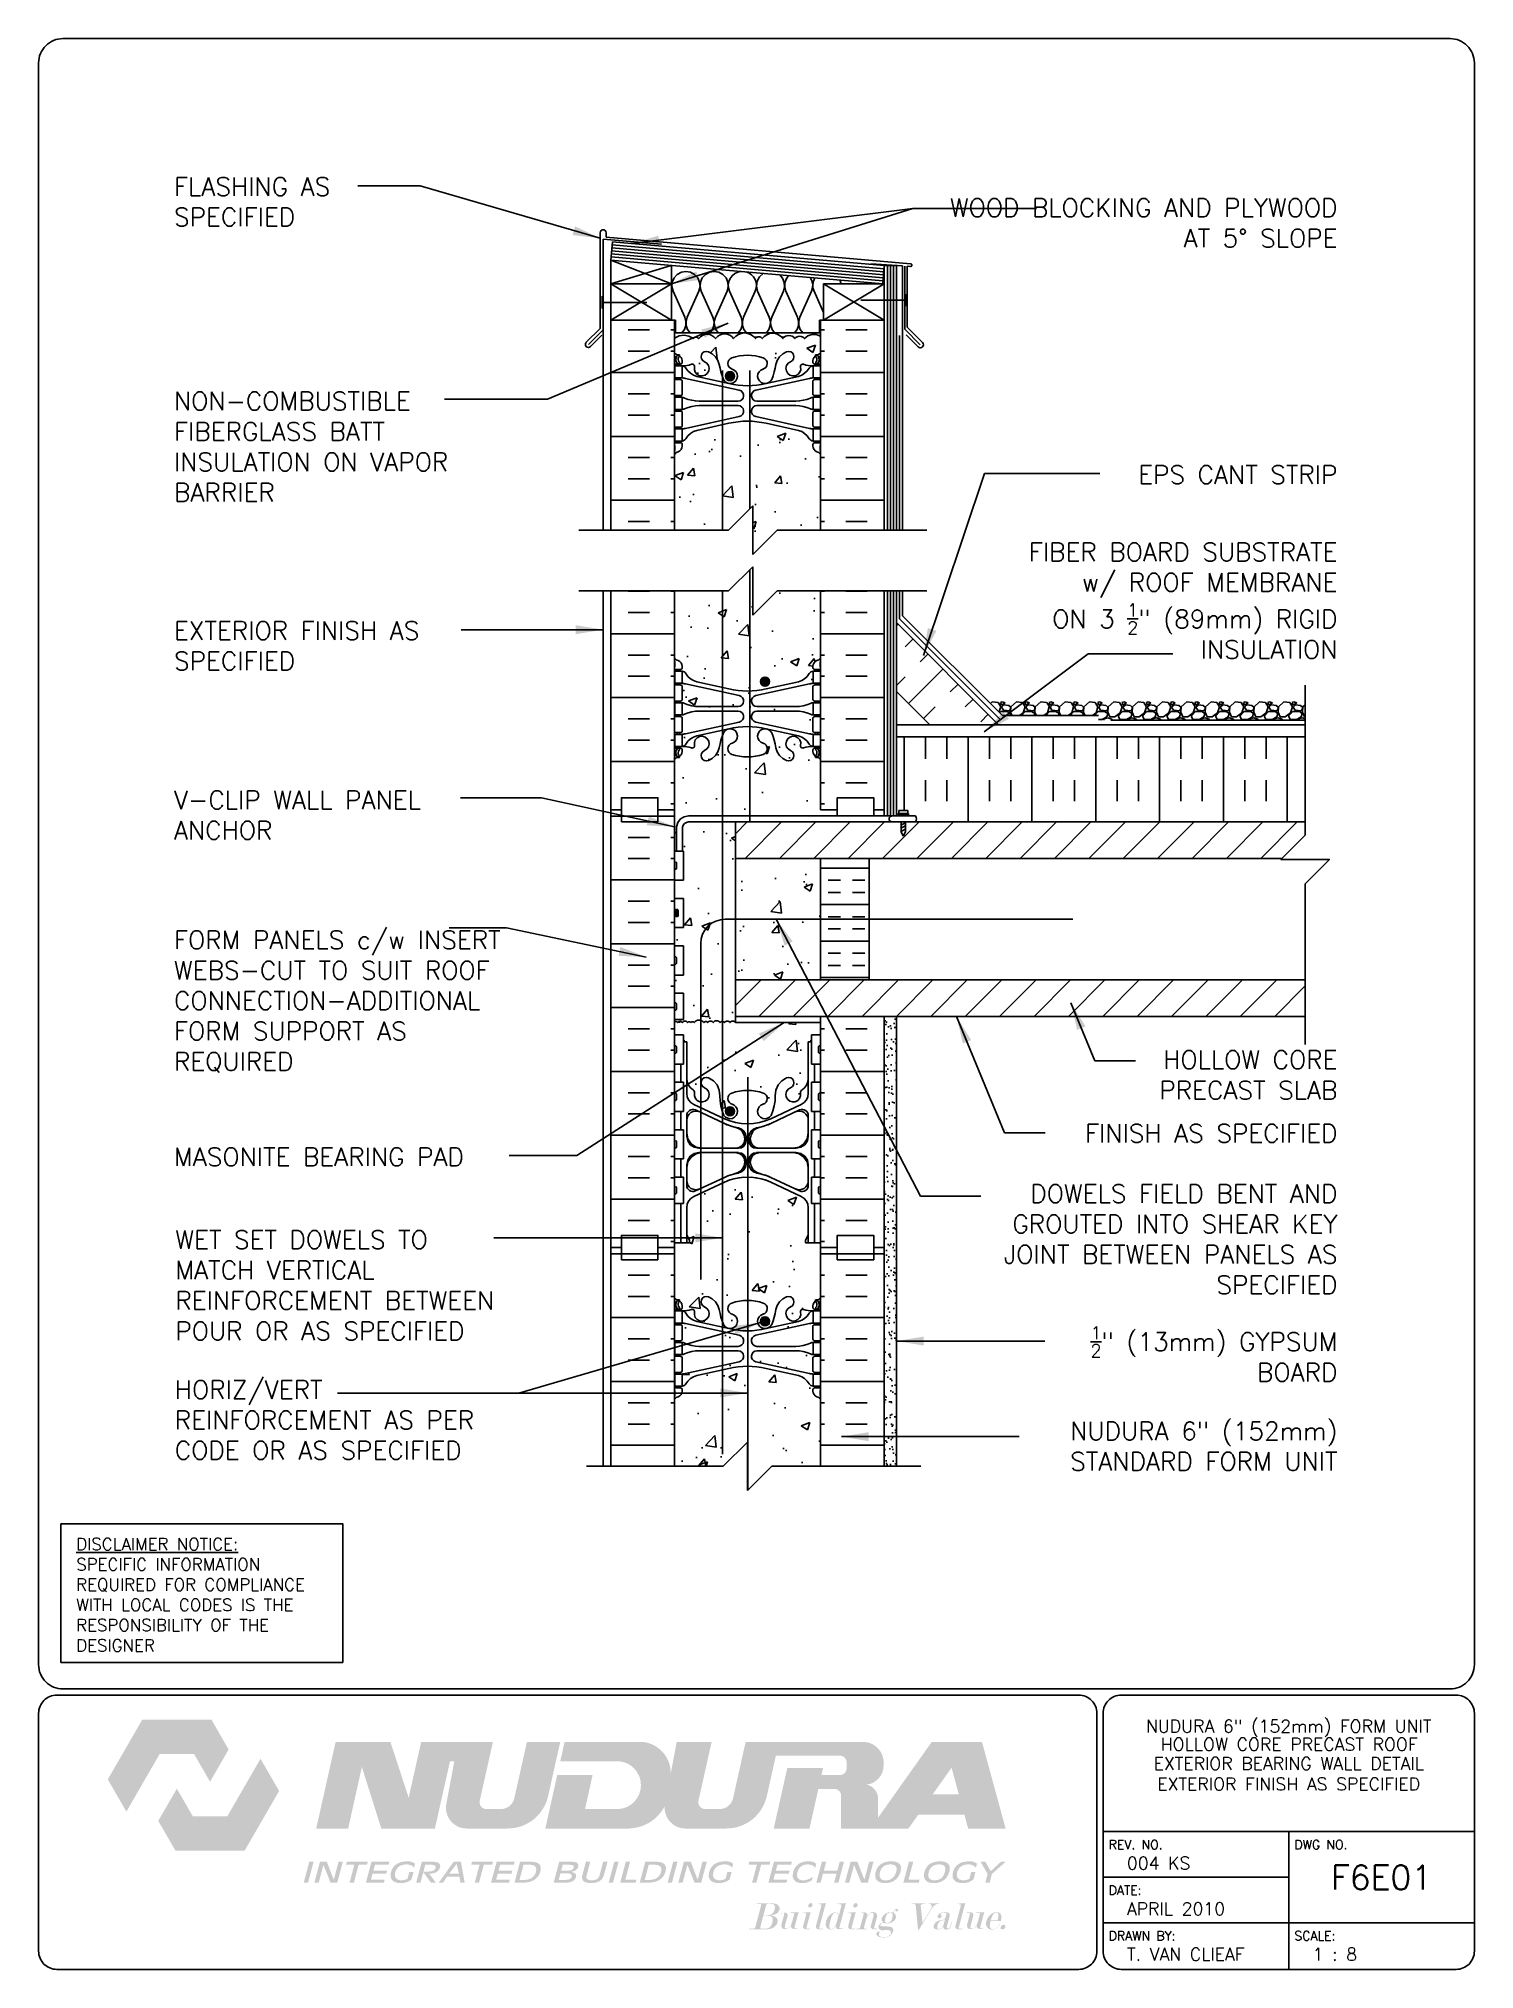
# Paper-space layout 'F6E01' of a CAD drawing. Header units: inches. Extents: x 0.42 to 7.8, y 0.49 to 10.41.
# The model-space entities are those that its viewports show. They can reach past a viewport. Long polylines and large blocks are cut down to what shows.
import ezdxf
from ezdxf.enums import TextEntityAlignment as Align

# ---------------------------------------------------------------- set-up
doc = ezdxf.new("R2010")
doc.units = ezdxf.units.IN
doc.header["$LTSCALE"] = 0.5
doc.header["$MEASUREMENT"] = 0
doc.linetypes.add('DASHED2', pattern=[0.375, 0.25, -0.125])
for name, color, linetype in [('HATCH', 12, 'Continuous'), ('line25', 2, 'Continuous'), ('LINE3', 3, 'Continuous'), ('LINE50', 5, 'Continuous'), ('LINE9', 9, 'Continuous'), ('LOGO', 7, 'Continuous'), ('TBK_LINE65', 3, 'Continuous'), ('TBK_TEXT', 4, 'Continuous'), ('TEXT', 4, 'Continuous'), ('Web_Edge', 9, 'Continuous')]:
    doc.layers.add(name, color=color, linetype=linetype)
doc.styles.add('DIM', font='romans.shx', dxfattribs={"width": 0.7})
doc.styles.add('ROMANS', font='romans.shx', dxfattribs={"height": 0.75})
doc.dimstyles.new('ext_12', dxfattribs={"dimscale": 12, "dimtxt": 0.09375, "dimasz": 0.09375, "dimexe": 0.09375, "dimexo": 0.0625, "dimgap": 0.0625, "dimtad": 1, "dimdec": 1, "dimzin": 3, "dimdsep": 46, "dimlunit": 4, "dimtxsty": 'DIM', "dimcen": 0.09, "dimdle": 0.09375, "dimclrt": 4, "dimadec": 0, "dimazin": 0, "dimtfac": 1, "dimtdec": 1, "dimtmove": 2, "dimatfit": 3, "dimfxl": 1, "dimfrac": 2, "dimtolj": 1, "dimtzin": 0, "dimarcsym": 0})
pattern_1 = [(180, (1.3801, -4.0069), (-2e-16, -1.5), []), (180, (1.3801, -4.5069), (-2e-16, -1.5), [0.5, -0.5]), (180, (1.3801, -5.0069), (-2e-16, -1.5), [0.5, -0.5])]
pattern_2 = [(45, (1.3801, -4.0069), (-0.707107, 0.707107), [])]

psp = doc.layouts.new('F6E01')

# ---------------------------------------------------------------- texts
at = {"layer": 'TBK_TEXT', "color": 7, "style": 'ROMANS'}
for s, p in [('REV. NO.', (5.9215, 1.107)), ('DWG NO.', (6.876, 1.107)), ('DATE:', (5.9215, 0.8726)), ('DRAWN BY:', (5.9215, 0.6382)), ('SCALE:', (6.876, 0.6382))]:
    psp.add_text(s, height=0.04688, dxfattribs=at).set_placement(p)
at = {"layer": 'TEXT', "insert": (0.6134, 2.7065), "char_height": 0.0625, "width": 1.41371, "attachment_point": 1, "style": 'ROMANS'}
psp.add_mtext('{\\Fromans.shx|c1;\\LDISCLAIMER NOTICE:\\l\\PSPECIFIC INFORMATION REQUIRED FOR COMPLIANCE WITH LOCAL CODES IS THE RESPONSIBILITY OF THE DESIGNER}', dxfattribs=at)

msp = doc.modelspace()

# ---------------------------------------------------------------- texts
at = {"layer": 'TEXT', "char_height": 0.75, "style": 'ROMANS'}
for s, insert, width, attachment_point in [('FLASHING AS \\PSPECIFIED', (78.97, 177.399), 8.7776, 1), ('\\A1;WOOD BLOCKING AND PLYWOOD \\PAT 5%%D SLOPE', (126.823, 176.527), 17.3954, 3), ('NON-COMBUSTIBLE\\PFIBERGLASS BATT INSULATION ON VAPOR BARRIER', (78.97, 168.576), 12.44051, 1), ('\\A1;EPS CANT STRIP', (126.823, 165.549), 9.59335, 3), ('\\A1;FIBER BOARD SUBSTRATE\\Pw/ ROOF MEMBRANE \\PON 3 {\\H0.7x;\\S1/2;}" (89mm) RIGID \\PINSULATION', (126.823, 162.373), 26.1134, 3), ('EXTERIOR FINISH AS SPECIFIED', (78.97, 158.139), 14.56426, 4), ('V-CLIP WALL PANEL ANCHOR', (78.97, 152.175), 12.44051, 1), ('FORM PANELS c/w INSERT WEBS-CUT TO SUIT ROOF CONNECTION-ADDITIONAL\\PFORM SUPPORT AS \\PREQUIRED', (78.97, 143.508), 14.56613, 4), ('HOLLOW CORE PRECAST SLAB', (126.823, 141.489), 12.93494, 3), ('FINISH AS SPECIFIED', (126.823, 138.461), 15.67841, 3), ('MASONITE BEARING PAD', (78.97, 137.496), 15.40017, 1), ('DOWELS FIELD BENT AND GROUTED INTO SHEAR KEY JOINT BETWEEN PANELS AS SPECIFIED', (126.823, 135.984), 17.21743, 3), ('WET SET DOWELS TO MATCH VERTICAL REINFORCEMENT BETWEEN POUR OR AS SPECIFIED', (79.027, 131.838), 15.31511, 4), ('\\A1;{\\H0.7x;\\S1/2;}" (13mm) GYPSUM \\PBOARD', (126.823, 130.147), 17.21743, 3), ('HORIZ/VERT REINFORCEMENT AS PER CODE OR AS SPECIFIED', (79.004, 127.926), 14.36832, 1), ('NUDURA 6" (152mm) STANDARD FORM UNIT', (126.823, 126.22), 17.21743, 3)]:
    msp.add_mtext(s, dxfattribs=dict(at, insert=insert, width=width, attachment_point=attachment_point))

# ---------------------------------------------------------------- blocks, each defined once
blk = doc.blocks.new('TITLEBLOCK-Tag')
at = {"style": 'ROMANS'}
for tag, height, p in [('TITLE_LINE_1', 0.065, (0.927, -0.1328)), ('TITLE_LINE_2', 0.065, (0.9294, -0.2258)), ('CENTRE-LINE-3', 0.065, (0.927, -0.3246)), ('TITLE_LINE_4', 0.065, (0.927, -0.4299)), ('TITLE_LINE_5', 0.065, (0.927, -0.526)), ('DWG', 0.125, (1.4043, -0.9102))]:
    blk.add_attdef(tag, text='', height=height, dxfattribs=at).set_placement(p, align=Align.MIDDLE_CENTER)
for tag, p in [('LATEST_REVISION', (0.0954, -0.8366)), ('REVISION_DATE', (0.0954, -1.071)), ('DRAWN_BY', (0.0954, -1.3053)), ('SCALE', (1.0499, -1.3053))]:
    blk.add_attdef(tag, text='', height=0.065, dxfattribs=at).set_placement(p, align=Align.MIDDLE_LEFT)

# ---------------------------------------------------------------- hatches: boundary and pattern name
h = msp.add_hatch()
h.set_pattern_fill('ANSI31', color=256, style=0)
h.paths.add_polyline_path([(74.75, 132.927), (82.16, 132.927), (82.16, 129.16), (74.75, 129.16)], flags=25)
at = {"layer": 'HATCH'}
h = msp.add_hatch(dxfattribs=at)
h.set_pattern_fill('INSUL', color=256, scale=7, style=0)
h.set_pattern_definition([(0, (-2826.6033, -242.7498), (0, 2.625), []), (0, (-2826.6033, -241.8748), (0, 2.625), [0.875, -0.875]), (0, (-2826.6033, -240.9998), (0, 2.625), [0.875, -0.875])])
h.paths.add_polyline_path([(96.933, 162.892), (99.558, 162.892), (99.558, 171.524), (96.933, 171.524)])
h = msp.add_hatch(dxfattribs=at)
h.set_pattern_fill('INSUL', color=256, scale=7, style=0)
h.set_pattern_definition([(180, (3031.7199, -242.7498), (0, 2.625), []), (180, (3031.7199, -241.8748), (0, 2.625), [0.875, -0.875]), (180, (3031.7199, -240.9998), (0, 2.625), [0.875, -0.875])])
h.paths.add_polyline_path([(105.558, 162.892), (108.183, 162.892), (108.183, 171.524), (105.558, 171.524)])
h = msp.add_hatch(dxfattribs=at)
h.set_pattern_fill('AR-CONC', color=256, scale=0.5)
h.paths.add_polyline_path([(105.558, 127.173, 0.082415), (105.415, 127.252, -0.317837), (105.248, 127.488), (105.248, 127.555, -1.129752), (105.306, 127.684, -0.294284), (105.073, 127.822, 0.180248), (104.648, 128.129), (103.326, 128.42, 0.057795), (102.558, 128.509, 0.057795), (101.79, 128.42), (100.468, 128.129, 0.180248), (100.044, 127.822, -0.237736), (99.863, 127.688), (99.758, 127.688), (99.758, 127.618), (99.806, 127.618, -0.414214), (99.868, 127.555), (99.868, 127.488, -0.317837), (99.702, 127.252, 0.082415), (99.558, 127.173), (99.558, 124.394), (101.558, 124.394), (102.558, 125.394), (102.558, 124.394), (102.558, 123.394), (103.558, 124.394), (105.558, 124.394)])
h.paths.add_polyline_path([(105.558, 133.392), (105.558, 133.583), (104.938, 133.583), (104.938, 133.695), (105.058, 133.895), (105.058, 135.036, 0.291097), (104.77, 135.489), (103.512, 136.078, 0.093369), (102.705, 136.285, 0.016332), (102.558, 136.29, 0.109869), (101.605, 136.078), (100.346, 135.489, 0.291097), (100.058, 135.036), (100.058, 133.895), (100.178, 133.695), (100.178, 133.583), (99.558, 133.583), (99.558, 131.303, 0.064398), (99.668, 131.237), (99.758, 131.237), (99.758, 131.195, -0.249069), (99.868, 130.988), (99.868, 130.92, -0.414214), (99.806, 130.858), (99.758, 130.858), (99.758, 130.788), (99.863, 130.788), (99.863, 130.288), (99.758, 130.288), (99.758, 130.218), (99.806, 130.218, -0.414214), (99.868, 130.155), (99.868, 129.62, -0.414214), (99.806, 129.558), (99.758, 129.558), (99.758, 129.488), (99.863, 129.488), (99.863, 128.988, 0.077552), (99.93, 129, -0.104275), (100.573, 129.148), (102.169, 129.148, -0.897292), (102.219, 128.693), (100.007, 128.212, -0.036537), (99.863, 128.188), (99.863, 127.688, 0.188973), (100.019, 127.783, -0.196323), (100.468, 128.129), (101.79, 128.42, -0.057795), (102.558, 128.509, -0.057795), (103.326, 128.42), (104.648, 128.129, -0.196323), (105.097, 127.783, 0.301288), (105.358, 127.692), (105.358, 127.618), (105.558, 127.618), (105.558, 128.258), (105.311, 128.258, -0.414214), (105.248, 128.32), (105.248, 128.855, -0.414214), (105.311, 128.918), (105.358, 128.918), (105.358, 128.988), (105.253, 128.988), (105.253, 129.488, 0.077552), (105.187, 129.476, -0.104275), (104.544, 129.328), (102.947, 129.328, -0.897292), (102.898, 129.783), (105.109, 130.264, -0.036537), (105.253, 130.288), (105.253, 130.788), (105.358, 130.788), (105.358, 130.858), (105.311, 130.858, -0.414214), (105.248, 130.92), (105.248, 130.988, -0.249069), (105.358, 131.195), (105.358, 131.237), (105.448, 131.237, 0.064398), (105.558, 131.303)])
h.paths.add_polyline_path([(103.207, 131.109, -0.735593), (103.194, 130.651, 0.987479), (103.352, 130.062), (103.326, 130.056, -0.057795), (102.558, 129.967, -0.057795), (101.79, 130.056), (101.784, 130.058, 0.955472), (101.922, 130.651, -0.735593), (101.91, 131.109, -0.082755), (102.558, 131.217, -0.082755)], flags=16)
h.paths.add_polyline_path([(105.058, 141.854), (105.158, 141.854), (105.158, 141.884, -0.327813), (105.193, 141.932), (105.193, 142.137), (105.558, 142.137), (105.558, 142.644), (102.058, 142.644, 0.507124), (101.839, 142.644, 0.520567), (101.612, 142.644, 0.520567), (101.426, 142.644, 0.520567), (101.145, 142.644, 0.520567), (100.924, 142.644, 0.520567), (100.764, 142.644, 0.520567), (100.365, 142.644, 0.520567), (100.227, 142.644, 0.520567), (100.089, 142.644, 0.520567), (99.882, 142.644, 0.520567), (99.679, 142.644, 0.498871), (99.558, 142.658), (99.558, 142.137), (99.923, 142.137), (99.923, 141.932, -0.327813), (99.958, 141.884), (99.958, 141.854), (100.058, 141.854), (100.058, 140.339, 0.258958), (100.317, 139.872, -0.31131), (100.374, 139.742, 2.127293), (100.787, 139.966, -1), (100.95, 140.375, -0.325306), (101.417, 139.633, 0.10488), (101.589, 138.821, 1.422913), (101.922, 139.288, -0.735593), (101.91, 139.746, -0.082755), (102.558, 139.854, -0.082755), (103.207, 139.746, -0.735593), (103.194, 139.288, 1.422913), (103.528, 138.821, 0.10488), (103.7, 139.633, -0.325306), (104.167, 140.375, -1), (104.33, 139.966, 2.127293), (104.743, 139.742, -0.31131), (104.799, 139.872, 0.258958), (105.058, 140.339)])
h.paths.add_polyline_path([(102.058, 150.892), (100.127, 150.892, 0.366745), (99.884, 150.681), (99.884, 149.697), (99.923, 149.697), (99.923, 148.497), (99.558, 148.497), (99.558, 147.747), (99.923, 147.747), (99.923, 146.547), (99.558, 146.547), (99.558, 145.797), (99.923, 145.797), (99.923, 144.597), (99.558, 144.597), (99.558, 143.847), (99.923, 143.847), (99.923, 142.767), (99.558, 142.767), (99.558, 142.658, -0.498871), (99.679, 142.644, -0.520567), (99.882, 142.644, -0.520567), (100.089, 142.644, -0.520567), (100.227, 142.644, -0.520567), (100.365, 142.644, -0.520567), (100.764, 142.644, -0.520567), (100.924, 142.644, -0.520567), (101.145, 142.644, -0.520567), (101.426, 142.644, -0.520567), (101.612, 142.644, -0.520567), (101.839, 142.644, -0.507124), (102.058, 142.644), (102.058, 142.894)])
h.paths.add_polyline_path([(105.558, 149.394), (102.058, 149.394), (102.058, 144.394), (105.558, 144.394)])
h.paths.add_polyline_path([(105.558, 153.481, 0.064398), (105.448, 153.547), (105.358, 153.547), (105.358, 153.588, -0.249069), (105.248, 153.796), (105.248, 153.863, -0.414214), (105.311, 153.926), (105.358, 153.926), (105.358, 153.996), (105.253, 153.996), (105.253, 154.496), (105.358, 154.496), (105.358, 154.566), (105.311, 154.566, -0.414214), (105.248, 154.628), (105.248, 155.163, -0.414214), (105.311, 155.226), (105.358, 155.226), (105.358, 155.296), (105.253, 155.296), (105.253, 155.796, 0.077552), (105.187, 155.784, -0.104275), (104.544, 155.636), (102.947, 155.636, -0.897292), (102.898, 156.09), (105.109, 156.572, -0.036537), (105.253, 156.596), (105.253, 157.096, 0.188973), (105.097, 157.001, -0.196323), (104.648, 156.654), (103.326, 156.364, -0.057795), (102.558, 156.275, -0.057795), (101.79, 156.364), (100.468, 156.654, -0.196323), (100.019, 157.001, 0.188973), (99.863, 157.096), (99.863, 156.596), (99.758, 156.596), (99.758, 156.526), (99.806, 156.526, -0.414214), (99.868, 156.463), (99.868, 155.928, -0.414214), (99.806, 155.866), (99.758, 155.866), (99.758, 155.796), (99.863, 155.796), (99.863, 155.296, 0.077552), (99.93, 155.307, -0.104275), (100.573, 155.456), (102.169, 155.456, -0.897292), (102.219, 155.001), (100.007, 154.519, -0.036537), (99.863, 154.496), (99.863, 153.996), (99.758, 153.996), (99.758, 153.926), (99.806, 153.926, -0.414214), (99.868, 153.863), (99.868, 153.796, -0.249069), (99.758, 153.588), (99.758, 153.547), (99.668, 153.547, 0.064398), (99.558, 153.481), (99.558, 151.392), (99.558, 149.697), (99.634, 149.697), (99.634, 150.698, -0.379483), (100.126, 151.142), (106.246, 151.142), (106.246, 151.392), (105.558, 151.392)])
h.paths.add_polyline_path([(102.558, 153.566, -0.082755), (101.91, 153.674, -0.735593), (101.922, 154.132, 0.987479), (101.765, 154.722), (101.79, 154.727, -0.057795), (102.558, 154.816, -0.057795), (103.326, 154.727), (103.332, 154.726, 0.955472), (103.194, 154.132, -0.735593), (103.207, 153.674, -0.082755)], flags=16)
h.paths.add_polyline_path([(105.558, 160.392), (103.777, 160.392), (102.777, 159.392), (102.777, 161.392), (101.777, 160.392), (99.558, 160.392), (99.558, 157.61, 0.082415), (99.702, 157.531, -0.317837), (99.868, 157.296), (99.868, 157.228, -0.414214), (99.806, 157.166), (99.758, 157.166), (99.758, 157.096), (99.863, 157.096, -0.188973), (100.019, 157.001, 0.196323), (100.468, 156.654), (101.79, 156.364, 0.057795), (102.558, 156.275, 0.057795), (103.326, 156.364), (104.648, 156.654, 0.196323), (105.097, 157.001, -0.188973), (105.253, 157.096), (105.358, 157.096), (105.358, 157.166), (105.311, 157.166, -0.414214), (105.248, 157.228), (105.248, 157.296, -0.317837), (105.415, 157.531, 0.082415), (105.558, 157.61)])
h.paths.add_polyline_path([(105.558, 166.041, 0.082415), (105.415, 166.12, -0.317837), (105.248, 166.356), (105.248, 166.423, -0.414214), (105.311, 166.486), (105.358, 166.486), (105.358, 166.556), (105.253, 166.556, -0.188973), (105.097, 166.651, 0.196323), (104.648, 166.997), (103.326, 167.287, 0.057795), (102.558, 167.377, 0.057795), (101.79, 167.287), (100.468, 166.997, 0.196323), (100.019, 166.651, -0.188973), (99.863, 166.556), (99.758, 166.556), (99.758, 166.486), (99.806, 166.486, -0.414214), (99.868, 166.423), (99.868, 166.356, -0.317837), (99.702, 166.12, 0.082415), (99.558, 166.041), (99.558, 162.892), (101.777, 162.892), (102.777, 163.892), (102.777, 161.892), (103.777, 162.892), (105.558, 162.892)])
h.paths.add_polyline_path([(105.558, 170.875, 0.336749), (104.896, 170.77, 0.520567), (104.509, 170.77, 0.520567), (104.01, 170.77, 0.520567), (103.163, 170.77, 0.520567), (102.881, 170.77, 0.520567), (101.986, 170.77, 0.520567), (101.247, 170.77, 0.520567), (100.554, 170.77, 0.520567), (100.333, 170.77, 0.321585), (99.558, 170.795), (99.558, 170.171, 0.064398), (99.668, 170.105), (99.758, 170.105), (99.758, 170.063, -0.249069), (99.868, 169.856), (99.868, 169.788, -0.414214), (99.806, 169.726), (99.758, 169.726), (99.758, 169.656), (99.863, 169.656, 0.10046), (100.257, 169.713, -0.601435), (100.376, 169.608, 2.182095), (100.787, 169.821, -1), (100.95, 170.23, -0.24438), (101.398, 169.709, 0.053157), (101.564, 169.095, 0.223253), (101.765, 168.93), (101.784, 168.926, 0.955472), (101.922, 169.519, -0.735593), (101.91, 169.977, -0.082755), (102.558, 170.085, -0.082755), (103.207, 169.977, -0.735593), (103.194, 169.519, 0.955472), (103.332, 168.926), (103.352, 168.93, 0.223253), (103.552, 169.095, 0.053157), (103.718, 169.709, -0.24438), (104.167, 170.23, -1), (104.33, 169.821, 2.182095), (104.74, 169.608, -0.601435), (104.86, 169.713, 0.10046), (105.253, 169.656), (105.358, 169.656), (105.358, 169.726), (105.311, 169.726, -0.414214), (105.248, 169.788), (105.248, 169.856, -0.249069), (105.358, 170.063), (105.358, 170.105), (105.448, 170.105, 0.064398), (105.558, 170.171)])
h = msp.add_hatch(dxfattribs=at)
h.set_pattern_fill('INSUL', color=256, scale=7, style=0)
h.set_pattern_definition([(0, (-2826.6033, -245.6178), (0, 2.625), []), (0, (-2826.6033, -244.7428), (0, 2.625), [0.875, -0.875]), (0, (-2826.6033, -243.8678), (0, 2.625), [0.875, -0.875])])
h.paths.add_polyline_path([(99.558, 160.392), (96.933, 160.392), (96.933, 151.392), (97.371, 151.392), (97.371, 151.892), (98.871, 151.892), (98.871, 151.392), (99.558, 151.392)])
h = msp.add_hatch(dxfattribs=at)
h.set_pattern_fill('INSUL', color=256, scale=7, style=0)
h.set_pattern_definition([(180, (3031.7199, -245.6178), (0, 2.625), []), (180, (3031.7199, -244.7428), (0, 2.625), [0.875, -0.875]), (180, (3031.7199, -243.8678), (0, 2.625), [0.875, -0.875])])
h.paths.add_polyline_path([(108.183, 160.392), (105.558, 160.392), (105.558, 151.392), (106.246, 151.392), (106.246, 151.892), (107.746, 151.892), (107.746, 151.392), (108.183, 151.392)])
h = msp.add_hatch(dxfattribs=at)
h.set_pattern_fill('INSUL', color=256, scale=7, angle=45, style=0)
h.set_pattern_definition([(45, (1.3801, -4.0094), (-1.856155, 1.856155), []), (45, (0.7614, -3.3907), (-1.856155, 1.856155), [0.875, -0.875]), (45, (0.1427, -2.772), (-1.856155, 1.856155), [0.875, -0.875])])
h.paths.add_polyline_path([(109.932, 155.017), (112.76, 155.017), (108.683, 159.093), (108.683, 156.265)])
h = msp.add_hatch(dxfattribs=at)
h.set_pattern_fill('INSUL', color=256, scale=7, angle=90, style=0)
h.set_pattern_definition([(90, (1.3801, -4.0094), (-2.625, 2e-16), []), (90, (0.5051, -4.0094), (-2.625, 2e-16), [0.875, -0.875]), (90, (-0.3699, -4.0094), (-2.625, 2e-16), [0.875, -0.875])])
edge = h.paths.add_edge_path()
edge.add_arc((109.151, 151.213), 0.0312, 270, 450)
edge.add_line((109.151, 151.244), (108.776, 151.244))
edge.add_arc((108.776, 151.213), 0.0312, 90, 270)
edge.add_line((108.776, 151.182), (109.151, 151.182))
h.paths.add_polyline_path([(109.151, 151.369), (109.151, 151.244), (108.776, 151.244), (108.776, 151.369)])
edge = h.paths.add_edge_path()
edge.add_line((108.87, 151.142), (108.87, 151.182))
edge.add_line((108.87, 151.182), (109.057, 151.182))
edge.add_line((109.057, 151.182), (109.057, 151.142))
edge.add_line((109.057, 151.142), (109.46, 151.142))
edge.add_arc((109.323, 151.016), 0.186, -41.81955, 42.64251, ccw=False)
edge.add_line((109.462, 150.892), (125.493, 150.892))
edge.add_line((125.493, 150.892), (125.493, 154.392))
edge.add_line((125.493, 154.392), (108.683, 154.392))
edge.add_line((108.683, 154.392), (108.683, 151.142))
edge.add_line((108.683, 151.142), (108.87, 151.142))
h = msp.add_hatch(dxfattribs=at)
h.set_pattern_fill('INSUL', color=256, scale=7, style=0)
h.set_pattern_definition([(0, (-2826.6033, -263.6178), (0, 2.625), []), (0, (-2826.6033, -262.7428), (0, 2.625), [0.875, -0.875]), (0, (-2826.6033, -261.8678), (0, 2.625), [0.875, -0.875])])
h.paths.add_polyline_path([(96.933, 133.392), (97.371, 133.392), (97.371, 133.892), (98.871, 133.892), (98.871, 133.392), (99.558, 133.392), (99.558, 151.392), (98.871, 151.392), (98.871, 151.892), (97.371, 151.892), (97.371, 151.392), (96.933, 151.392)])
h = msp.add_hatch(dxfattribs=at)
h.set_pattern_fill('ANSI31', color=256, scale=8, style=0)
h.set_pattern_definition(pattern_2)
h.paths.add_polyline_path([(124.532, 149.394), (125.493, 150.355), (125.493, 150.894), (102.058, 150.894), (102.058, 149.394)])
h = msp.add_hatch(dxfattribs=at)
h.set_pattern_fill('INSUL', color=256, scale=4, angle=180, style=0)
h.set_pattern_definition(pattern_1)
h.paths.add_polyline_path([(107.558, 149.394), (105.558, 149.394), (105.558, 145.519), (107.558, 145.519)])
h = msp.add_hatch(dxfattribs=at)
h.set_pattern_fill('INSUL', color=256, scale=4, angle=180, style=0)
h.set_pattern_definition(pattern_1)
h.paths.add_polyline_path([(105.558, 144.394), (107.558, 144.394), (107.558, 145.519), (105.558, 145.519)])
h = msp.add_hatch(dxfattribs=at)
h.set_pattern_fill('ANSI31', color=256, scale=8, style=0)
h.set_pattern_definition(pattern_2)
h.paths.add_polyline_path([(102.058, 144.394), (102.058, 142.894), (125.493, 142.894), (125.493, 144.394)])
h = msp.add_hatch(dxfattribs=at)
h.set_pattern_fill('INSUL', color=256, scale=7, style=0)
h.set_pattern_definition([(180, (3031.7199, -263.6178), (0, 2.625), []), (180, (3031.7199, -262.7428), (0, 2.625), [0.875, -0.875]), (180, (3031.7199, -261.8678), (0, 2.625), [0.875, -0.875])])
h.paths.add_polyline_path([(108.183, 142.892), (105.558, 142.892), (105.558, 133.392), (106.246, 133.392), (106.246, 133.892), (107.746, 133.892), (107.746, 133.392), (108.183, 133.392)])
h = msp.add_hatch(dxfattribs=at)
h.set_pattern_fill('AR-SAND', color=256, scale=0.25, style=0)
h.set_pattern_definition([(37.5, (-75.9516, -16.96867), (-0.01574834, 0.48170594), [0, -0.38, 0, -0.425, 0, -0.40625]), (7.5, (-75.9516, -16.9687), (0.4424442, 0.7055365), [0, -0.205, 0, -0.3425, 0, -0.13125]), (327.5, (-76.2591, -16.96867), (0.7785355, 0.00141476), [0, -0.125, 0, -0.45, 0, -0.5875]), (317.5, (-76.2591, -16.9687), (0.7515317, 0.2194189), [0, -0.0625, 0, -0.295, 0, -0.3375])])
h.paths.add_polyline_path([(108.683, 142.894), (108.183, 142.894), (108.183, 133.332), (108.183, 124.394), (108.683, 124.394)])
h = msp.add_hatch(dxfattribs=at)
h.set_pattern_fill('INSUL', color=256, scale=7, style=0)
h.set_pattern_definition([(0, (-2826.6033, -281.6178), (0, 2.625), []), (0, (-2826.6033, -280.7428), (0, 2.625), [0.875, -0.875]), (0, (-2826.6033, -279.8678), (0, 2.625), [0.875, -0.875])])
h.paths.add_polyline_path([(96.933, 124.394), (99.558, 124.394), (99.558, 133.392), (98.871, 133.392), (98.871, 133.892), (97.371, 133.892), (97.371, 133.392), (96.933, 133.392)])
h = msp.add_hatch(dxfattribs=at)
h.set_pattern_fill('INSUL', color=256, scale=7, style=0)
h.set_pattern_definition([(180, (3031.7199, -281.6178), (0, 2.625), []), (180, (3031.7199, -280.7428), (0, 2.625), [0.875, -0.875]), (180, (3031.7199, -279.8678), (0, 2.625), [0.875, -0.875])])
h.paths.add_polyline_path([(105.558, 124.394), (108.183, 124.394), (108.183, 133.392), (107.746, 133.392), (107.746, 133.892), (106.246, 133.892), (106.246, 133.392), (105.558, 133.392)])
at = {"layer": 'LINE3'}
h = msp.add_hatch(color=256, dxfattribs=at)
h.paths.add_polyline_path([(102.024, 169.26, 0.831395), (101.655, 169.26)])
h.paths.add_polyline_path([(102.027, 169.225, 0.045935), (102.024, 169.26), (101.655, 169.26, 0.045935), (101.652, 169.225, 1)])
h = msp.add_hatch(color=256, dxfattribs=at)
h.paths.add_polyline_path([(103.461, 156.699, 0.831395), (103.092, 156.699)])
h.paths.add_polyline_path([(103.464, 156.665, 0.045935), (103.461, 156.699), (103.092, 156.699, 0.045935), (103.089, 156.665, 1)])
h = msp.add_hatch(color=256, dxfattribs=at)
h.paths.add_polyline_path([(102.024, 139.028, 0.831395), (101.655, 139.028)])
h.paths.add_polyline_path([(102.027, 138.994, 0.045935), (102.024, 139.028), (101.655, 139.028, 0.045935), (101.652, 138.994, 1)])
h = msp.add_hatch(color=256, dxfattribs=at)
h.paths.add_polyline_path([(103.461, 130.392, 0.831395), (103.092, 130.392)])
h.paths.add_polyline_path([(103.464, 130.358, 0.045935), (103.461, 130.392), (103.092, 130.392, 0.045935), (103.089, 130.358, 1)])

# ---------------------------------------------------------------- linework, layer by layer
at = {"layer": 'HATCH'}
for p, q in [((96.496, 171.186), (96.496, 175.123)), ((96.621, 171.135), (96.621, 174.864)), ((99.025, 174.654), (96.621, 174.864)), ((96.746, 174.947), (96.746, 175.123)), ((109.265, 173.852), (96.746, 174.947)), ((96.933, 174.002), (99.433, 173.024)), ((108.128, 173.148), (96.944, 174.127)), ((108.139, 173.273), (96.955, 174.251)), ((108.15, 173.397), (96.966, 174.376)), ((108.161, 173.522), (96.977, 174.5)), ((108.172, 173.646), (96.988, 174.625)), ((99.423, 173.784), (96.933, 173.024)), ((108.933, 173.758), (107.626, 173.849)), ((108.308, 162.892), (108.308, 173.775)), ((108.433, 162.892), (108.433, 173.775)), ((108.558, 162.892), (108.558, 173.775)), ((108.933, 162.892), (108.933, 173.758)), ((109.027, 171.153), (109.027, 173.75)), ((109.121, 171.236), (109.121, 173.747)), ((109.258, 173.739), (109.121, 173.747)), ((99.433, 171.524), (96.933, 173.024)), ((99.433, 173.024), (96.933, 171.524)), ((99.496, 172.72), (99.976, 171.647)), ((100.555, 172.721), (100.076, 171.647)), ((100.655, 172.72), (101.135, 171.647)), ((101.714, 172.721), (101.235, 171.647)), ((101.815, 172.72), (102.294, 171.647)), ((102.874, 172.721), (102.395, 171.647)), ((102.974, 172.72), (103.453, 171.647)), ((104.033, 172.721), (103.554, 171.647)), ((104.133, 172.72), (104.612, 171.647)), ((105.192, 172.721), (104.713, 171.647)), ((105.293, 172.72), (105.683, 171.846)), ((105.683, 171.524), (108.183, 173.024)), ((105.683, 173.024), (108.183, 171.524)), ((96.496, 171.186), (95.927, 170.618)), ((96.621, 171.135), (96.015, 170.529)), ((96.571, 170.908), (96.104, 170.441)), ((109.027, 171.153), (109.664, 170.516)), ((109.077, 170.926), (109.575, 170.428)), ((109.121, 171.236), (109.752, 170.605)), ((108.308, 151.142), (108.308, 160.392)), ((108.433, 151.142), (108.433, 160.392)), ((108.558, 151.142), (108.558, 160.392)), ((108.933, 159.374), (108.933, 160.392)), ((113.04, 155.267), (108.933, 159.374)), ((112.62, 155.831), (112.545, 155.762)), ((112.86, 155.81), (112.62, 155.83)), ((112.972, 155.631), (112.862, 155.811)), ((112.899, 155.408), (112.97, 155.63)), ((113.03, 155.83), (112.96, 155.8)), ((112.96, 155.801), (113, 155.701)), ((113, 155.701), (113.15, 155.791)), ((113.1, 155.711), (113, 155.611)), ((113.15, 155.791), (113.03, 155.831)), ((113.301, 155.681), (113.101, 155.711)), ((113.382, 155.609), (113.302, 155.679)), ((113.62, 155.831), (113.39, 155.621)), ((113.86, 155.81), (113.62, 155.83)), ((113.972, 155.631), (113.862, 155.811)), ((113.89, 155.38), (113.97, 155.63)), ((114.03, 155.83), (113.96, 155.8)), ((113.96, 155.801), (114, 155.701)), ((114, 155.701), (114.15, 155.791)), ((114.1, 155.711), (114, 155.611)), ((114.15, 155.791), (114.03, 155.831)), ((114.301, 155.681), (114.101, 155.711)), ((114.382, 155.609), (114.302, 155.679)), ((114.62, 155.831), (114.39, 155.621)), ((114.86, 155.81), (114.62, 155.83)), ((114.972, 155.631), (114.862, 155.811)), ((114.89, 155.38), (114.97, 155.63)), ((115.03, 155.83), (114.96, 155.8)), ((114.96, 155.801), (115, 155.701)), ((115, 155.701), (115.15, 155.791)), ((115.1, 155.711), (115, 155.611)), ((115.15, 155.791), (115.03, 155.831)), ((115.301, 155.681), (115.101, 155.711)), ((115.382, 155.609), (115.302, 155.679)), ((115.62, 155.831), (115.39, 155.621)), ((115.86, 155.81), (115.62, 155.83)), ((115.972, 155.631), (115.862, 155.811)), ((115.89, 155.38), (115.97, 155.63)), ((116.03, 155.83), (115.96, 155.8)), ((115.96, 155.801), (116, 155.701)), ((116, 155.701), (116.15, 155.791)), ((116.1, 155.711), (116, 155.611)), ((116.15, 155.791), (116.03, 155.831)), ((116.301, 155.681), (116.101, 155.711)), ((116.382, 155.609), (116.302, 155.679)), ((116.62, 155.831), (116.39, 155.621)), ((116.86, 155.81), (116.62, 155.83)), ((116.972, 155.631), (116.862, 155.811)), ((116.89, 155.38), (116.97, 155.63)), ((117.03, 155.83), (116.96, 155.8)), ((116.96, 155.801), (117, 155.701)), ((117, 155.701), (117.15, 155.791)), ((117.1, 155.711), (117, 155.611)), ((117.15, 155.791), (117.03, 155.831)), ((117.301, 155.681), (117.101, 155.711)), ((117.382, 155.609), (117.302, 155.679)), ((117.62, 155.831), (117.39, 155.621)), ((117.86, 155.81), (117.62, 155.83)), ((117.972, 155.631), (117.862, 155.811)), ((117.89, 155.38), (117.97, 155.63)), ((118.03, 155.83), (117.96, 155.8)), ((117.96, 155.801), (118, 155.701)), ((118, 155.701), (118.15, 155.791)), ((118.1, 155.711), (118, 155.611)), ((118.15, 155.791), (118.03, 155.831)), ((118.301, 155.681), (118.101, 155.711)), ((118.382, 155.609), (118.302, 155.679)), ((118.62, 155.831), (118.39, 155.621)), ((118.86, 155.81), (118.62, 155.83)), ((118.972, 155.631), (118.862, 155.811)), ((118.89, 155.38), (118.97, 155.63)), ((119.03, 155.83), (118.96, 155.8)), ((118.96, 155.801), (119, 155.701)), ((119, 155.701), (119.15, 155.791)), ((119.1, 155.711), (119, 155.611)), ((119.15, 155.791), (119.03, 155.831)), ((119.301, 155.681), (119.101, 155.711)), ((119.382, 155.609), (119.302, 155.679)), ((119.62, 155.831), (119.39, 155.621)), ((119.86, 155.81), (119.62, 155.83)), ((119.972, 155.631), (119.862, 155.811)), ((119.89, 155.38), (119.97, 155.63)), ((120.03, 155.83), (119.96, 155.8)), ((119.96, 155.801), (120, 155.701)), ((120, 155.701), (120.15, 155.791)), ((120.1, 155.711), (120, 155.611)), ((120.15, 155.791), (120.03, 155.831)), ((120.301, 155.681), (120.101, 155.711)), ((120.382, 155.609), (120.302, 155.679)), ((120.62, 155.831), (120.39, 155.621)), ((120.86, 155.81), (120.62, 155.83)), ((120.972, 155.631), (120.862, 155.811)), ((120.89, 155.38), (120.97, 155.63)), ((121.03, 155.83), (120.96, 155.8)), ((120.96, 155.801), (121, 155.701)), ((121, 155.701), (121.15, 155.791)), ((121.1, 155.711), (121, 155.611)), ((121.15, 155.791), (121.03, 155.831)), ((121.301, 155.681), (121.101, 155.711)), ((121.382, 155.609), (121.302, 155.679)), ((121.62, 155.831), (121.39, 155.621)), ((121.86, 155.81), (121.62, 155.83)), ((121.972, 155.631), (121.862, 155.811)), ((121.89, 155.38), (121.97, 155.63)), ((122.03, 155.83), (121.96, 155.8)), ((121.96, 155.801), (122, 155.701)), ((122, 155.701), (122.15, 155.791)), ((122.1, 155.711), (122, 155.611)), ((122.15, 155.791), (122.03, 155.831)), ((122.301, 155.681), (122.101, 155.711)), ((122.382, 155.609), (122.302, 155.679)), ((122.62, 155.831), (122.39, 155.621)), ((122.86, 155.81), (122.62, 155.83)), ((122.972, 155.631), (122.862, 155.811)), ((122.89, 155.38), (122.97, 155.63)), ((123.03, 155.83), (122.96, 155.8)), ((122.96, 155.801), (123, 155.701)), ((123, 155.701), (123.15, 155.791)), ((123.1, 155.711), (123, 155.611)), ((123.15, 155.791), (123.03, 155.831)), ((123.301, 155.681), (123.101, 155.711)), ((123.382, 155.609), (123.302, 155.679)), ((123.62, 155.831), (123.39, 155.621)), ((123.86, 155.81), (123.62, 155.83)), ((123.972, 155.631), (123.862, 155.811)), ((123.89, 155.38), (123.97, 155.63)), ((124.03, 155.83), (123.96, 155.8)), ((123.96, 155.801), (124, 155.701)), ((124, 155.701), (124.15, 155.791)), ((124.1, 155.711), (124, 155.611)), ((124.15, 155.791), (124.03, 155.831)), ((124.301, 155.681), (124.101, 155.711)), ((124.382, 155.609), (124.302, 155.679)), ((124.62, 155.831), (124.39, 155.621)), ((124.86, 155.81), (124.62, 155.83)), ((124.972, 155.631), (124.862, 155.811)), ((124.89, 155.38), (124.97, 155.63)), ((125.03, 155.83), (124.96, 155.8)), ((124.96, 155.801), (125, 155.701)), ((125, 155.701), (125.15, 155.791)), ((125.1, 155.711), (125, 155.611)), ((125.15, 155.791), (125.03, 155.831)), ((125.301, 155.681), (125.101, 155.711)), ((125.382, 155.609), (125.302, 155.679)), ((125.493, 155.714), (125.39, 155.621)), ((112.926, 155.381), (112.98, 155.441)), ((112.98, 155.441), (113.24, 155.441)), ((113, 155.611), (113.08, 155.491)), ((116.989, 155.267), (113.04, 155.267)), ((113.08, 155.49), (113.33, 155.46)), ((113.24, 155.442), (113.37, 155.352)), ((113.33, 155.461), (113.38, 155.551)), ((113.37, 155.351), (113.346, 155.267)), ((113.379, 155.412), (113.44, 155.267)), ((113.39, 155.621), (113.38, 155.411)), ((113.38, 155.551), (113.38, 155.611)), ((113.742, 155.267), (113.89, 155.381)), ((113.824, 155.267), (113.98, 155.441)), ((113.98, 155.441), (114.24, 155.441)), ((114, 155.611), (114.08, 155.491)), ((114.08, 155.49), (114.33, 155.46)), ((114.24, 155.442), (114.37, 155.352)), ((114.33, 155.461), (114.38, 155.551)), ((114.37, 155.351), (114.346, 155.267)), ((114.379, 155.412), (114.44, 155.267)), ((114.39, 155.621), (114.38, 155.411)), ((114.38, 155.551), (114.38, 155.611)), ((114.742, 155.267), (114.89, 155.381)), ((114.824, 155.267), (114.98, 155.441)), ((114.98, 155.441), (115.24, 155.441)), ((115, 155.611), (115.08, 155.491)), ((115.08, 155.49), (115.33, 155.46)), ((115.24, 155.442), (115.37, 155.352)), ((115.33, 155.461), (115.38, 155.551)), ((115.37, 155.351), (115.346, 155.267)), ((115.379, 155.412), (115.44, 155.267)), ((115.39, 155.621), (115.38, 155.411)), ((115.38, 155.551), (115.38, 155.611)), ((115.742, 155.267), (115.89, 155.381)), ((115.824, 155.267), (115.98, 155.441)), ((115.98, 155.441), (116.24, 155.441)), ((116, 155.611), (116.08, 155.491)), ((116.08, 155.49), (116.33, 155.46)), ((116.24, 155.442), (116.37, 155.352)), ((116.33, 155.461), (116.38, 155.551)), ((116.37, 155.351), (116.346, 155.267)), ((116.379, 155.412), (116.44, 155.267)), ((116.39, 155.621), (116.38, 155.411)), ((116.38, 155.551), (116.38, 155.611)), ((116.742, 155.267), (116.89, 155.381)), ((116.824, 155.267), (116.98, 155.441)), ((116.98, 155.441), (117.24, 155.441)), ((116.989, 155.142), (116.989, 155.142)), ((117.12, 155.102), (116.989, 155.113)), ((117, 155.611), (117.08, 155.491)), ((117.08, 155.49), (117.33, 155.46)), ((117.331, 155.21), (117.121, 155.1)), ((117.199, 155.081), (117.22, 155.131)), ((117.22, 155.131), (117.38, 155.181)), ((117.24, 155.442), (117.37, 155.352)), ((117.33, 155.461), (117.38, 155.551)), ((117.37, 155.351), (117.33, 155.211)), ((117.379, 155.412), (117.459, 155.222)), ((117.39, 155.621), (117.38, 155.411)), ((117.38, 155.551), (117.38, 155.611)), ((117.38, 155.181), (117.54, 155.121)), ((117.46, 155.22), (117.67, 155.21)), ((117.54, 155.12), (117.558, 155.081)), ((117.67, 155.211), (117.89, 155.381)), ((117.8, 155.241), (117.98, 155.441)), ((117.872, 155.12), (117.802, 155.24)), ((117.891, 155.09), (117.814, 155.081)), ((118.12, 155.102), (117.87, 155.122)), ((117.928, 155.081), (117.89, 155.091)), ((117.98, 155.441), (118.24, 155.441)), ((118, 155.611), (118.08, 155.491)), ((118.08, 155.49), (118.33, 155.46)), ((118.331, 155.21), (118.121, 155.1)), ((118.199, 155.081), (118.22, 155.131)), ((118.22, 155.131), (118.38, 155.181)), ((118.24, 155.442), (118.37, 155.352)), ((118.33, 155.461), (118.38, 155.551)), ((118.37, 155.351), (118.33, 155.211)), ((118.379, 155.412), (118.459, 155.222)), ((118.39, 155.621), (118.38, 155.411)), ((118.38, 155.551), (118.38, 155.611)), ((118.38, 155.181), (118.54, 155.121)), ((118.46, 155.22), (118.67, 155.21)), ((118.54, 155.12), (118.558, 155.081)), ((118.67, 155.211), (118.89, 155.381)), ((118.8, 155.241), (118.98, 155.441)), ((118.872, 155.12), (118.802, 155.24)), ((118.891, 155.09), (118.814, 155.081)), ((119.12, 155.102), (118.87, 155.122)), ((118.928, 155.081), (118.89, 155.091)), ((118.98, 155.441), (119.24, 155.441)), ((119, 155.611), (119.08, 155.491)), ((119.08, 155.49), (119.33, 155.46)), ((119.331, 155.21), (119.121, 155.1)), ((119.199, 155.081), (119.22, 155.131)), ((119.22, 155.131), (119.38, 155.181)), ((119.24, 155.442), (119.37, 155.352)), ((119.33, 155.461), (119.38, 155.551)), ((119.37, 155.351), (119.33, 155.211)), ((119.379, 155.412), (119.459, 155.222)), ((119.39, 155.621), (119.38, 155.411)), ((119.38, 155.551), (119.38, 155.611)), ((119.38, 155.181), (119.54, 155.121)), ((119.46, 155.22), (119.67, 155.21)), ((119.54, 155.12), (119.558, 155.081)), ((119.67, 155.211), (119.89, 155.381)), ((119.8, 155.241), (119.98, 155.441)), ((119.872, 155.12), (119.802, 155.24)), ((119.891, 155.09), (119.814, 155.081)), ((120.12, 155.102), (119.87, 155.122)), ((119.928, 155.081), (119.89, 155.091)), ((119.98, 155.441), (120.24, 155.441)), ((120, 155.611), (120.08, 155.491)), ((120.08, 155.49), (120.33, 155.46)), ((120.331, 155.21), (120.121, 155.1)), ((120.199, 155.081), (120.22, 155.131)), ((120.22, 155.131), (120.38, 155.181)), ((120.24, 155.442), (120.37, 155.352)), ((120.33, 155.461), (120.38, 155.551)), ((120.37, 155.351), (120.33, 155.211)), ((120.379, 155.412), (120.459, 155.222)), ((120.39, 155.621), (120.38, 155.411)), ((120.38, 155.551), (120.38, 155.611)), ((120.38, 155.181), (120.54, 155.121)), ((120.46, 155.22), (120.67, 155.21)), ((120.54, 155.12), (120.558, 155.081)), ((120.67, 155.211), (120.89, 155.381)), ((120.8, 155.241), (120.98, 155.441)), ((120.872, 155.12), (120.802, 155.24)), ((120.891, 155.09), (120.814, 155.081)), ((121.12, 155.102), (120.87, 155.122)), ((120.928, 155.081), (120.89, 155.091)), ((120.98, 155.441), (121.24, 155.441)), ((121, 155.611), (121.08, 155.491)), ((121.08, 155.49), (121.33, 155.46)), ((121.331, 155.21), (121.121, 155.1)), ((121.199, 155.081), (121.22, 155.131)), ((121.22, 155.131), (121.38, 155.181)), ((121.24, 155.442), (121.37, 155.352)), ((121.33, 155.461), (121.38, 155.551)), ((121.37, 155.351), (121.33, 155.211)), ((121.379, 155.412), (121.459, 155.222)), ((121.39, 155.621), (121.38, 155.411)), ((121.38, 155.551), (121.38, 155.611)), ((121.38, 155.181), (121.54, 155.121)), ((121.46, 155.22), (121.67, 155.21)), ((121.54, 155.12), (121.558, 155.081)), ((121.67, 155.211), (121.89, 155.381)), ((121.8, 155.241), (121.98, 155.441)), ((121.872, 155.12), (121.802, 155.24)), ((121.891, 155.09), (121.814, 155.081)), ((122.12, 155.102), (121.87, 155.122)), ((121.928, 155.081), (121.89, 155.091)), ((121.98, 155.441), (122.24, 155.441)), ((122, 155.611), (122.08, 155.491)), ((122.08, 155.49), (122.33, 155.46)), ((122.331, 155.21), (122.121, 155.1)), ((122.199, 155.081), (122.22, 155.131)), ((122.22, 155.131), (122.38, 155.181)), ((122.24, 155.442), (122.37, 155.352)), ((122.33, 155.461), (122.38, 155.551)), ((122.37, 155.351), (122.33, 155.211)), ((122.379, 155.412), (122.459, 155.222)), ((122.39, 155.621), (122.38, 155.411)), ((122.38, 155.551), (122.38, 155.611)), ((122.38, 155.181), (122.54, 155.121)), ((122.46, 155.22), (122.67, 155.21)), ((122.54, 155.12), (122.558, 155.081)), ((122.67, 155.211), (122.89, 155.381)), ((122.8, 155.241), (122.98, 155.441)), ((122.872, 155.12), (122.802, 155.24)), ((122.891, 155.09), (122.814, 155.081)), ((123.12, 155.102), (122.87, 155.122)), ((122.928, 155.081), (122.89, 155.091)), ((122.98, 155.441), (123.24, 155.441)), ((123, 155.611), (123.08, 155.491)), ((123.08, 155.49), (123.33, 155.46)), ((123.331, 155.21), (123.121, 155.1)), ((123.199, 155.081), (123.22, 155.131)), ((123.22, 155.131), (123.38, 155.181)), ((123.24, 155.442), (123.37, 155.352)), ((123.33, 155.461), (123.38, 155.551)), ((123.37, 155.351), (123.33, 155.211)), ((123.379, 155.412), (123.459, 155.222)), ((123.39, 155.621), (123.38, 155.411)), ((123.38, 155.551), (123.38, 155.611)), ((123.38, 155.181), (123.54, 155.121)), ((123.46, 155.22), (123.67, 155.21)), ((123.54, 155.12), (123.558, 155.081)), ((123.67, 155.211), (123.89, 155.381)), ((123.8, 155.241), (123.98, 155.441)), ((123.872, 155.12), (123.802, 155.24)), ((123.891, 155.09), (123.814, 155.081)), ((124.12, 155.102), (123.87, 155.122)), ((123.928, 155.081), (123.89, 155.091)), ((123.98, 155.441), (124.24, 155.441)), ((124, 155.611), (124.08, 155.491)), ((124.08, 155.49), (124.33, 155.46)), ((124.331, 155.21), (124.121, 155.1)), ((124.199, 155.081), (124.22, 155.131)), ((124.22, 155.131), (124.38, 155.181)), ((124.24, 155.443), (124.37, 155.353)), ((124.33, 155.461), (124.38, 155.551)), ((124.37, 155.351), (124.33, 155.211)), ((124.379, 155.412), (124.459, 155.222)), ((124.39, 155.621), (124.38, 155.411)), ((124.38, 155.551), (124.38, 155.611)), ((124.38, 155.181), (124.54, 155.121)), ((124.46, 155.22), (124.67, 155.21)), ((124.54, 155.12), (124.558, 155.081)), ((124.67, 155.211), (124.89, 155.381)), ((124.8, 155.241), (124.98, 155.441)), ((124.872, 155.12), (124.802, 155.24)), ((124.891, 155.09), (124.814, 155.081)), ((125.12, 155.102), (124.87, 155.122)), ((124.928, 155.081), (124.89, 155.091)), ((124.98, 155.441), (125.24, 155.441)), ((125, 155.611), (125.08, 155.491)), ((125.08, 155.49), (125.33, 155.46)), ((125.331, 155.21), (125.121, 155.1)), ((125.199, 155.081), (125.22, 155.131)), ((125.22, 155.131), (125.38, 155.181)), ((125.24, 155.443), (125.37, 155.353)), ((125.33, 155.461), (125.38, 155.551)), ((125.37, 155.351), (125.33, 155.211)), ((125.379, 155.412), (125.459, 155.222)), ((125.39, 155.621), (125.38, 155.411)), ((125.38, 155.551), (125.38, 155.611)), ((125.38, 155.181), (125.493, 155.138)), ((125.46, 155.22), (125.493, 155.219))]:
    msp.add_line(p, q, dxfattribs=at)
at = {"layer": 'HATCH', "color": 6, "linetype": 'DASHED2', "ltscale": 0.5}
for points in [[(98.246, 171.524), (99.602, 171.524), (99.602, 171.003), (102.558, 171.003)], [(106.871, 171.524), (105.514, 171.524), (105.514, 171.003), (102.558, 171.003)]]:
    msp.add_lwpolyline(points, dxfattribs=at)
at = {"layer": 'HATCH'}
for points in [[(99.558, 170.795, -0.321585), (100.333, 170.77, -0.520567), (100.554, 170.77, -0.520567), (101.247, 170.77, -0.520567), (101.986, 170.77, -0.520567), (102.881, 170.77, -0.520567), (103.163, 170.77, -0.520567), (104.01, 170.77, -0.520567), (104.509, 170.77, -0.520567), (104.896, 170.77, -0.336749), (105.558, 170.875)], [(102.058, 142.644, 0.507124), (101.839, 142.644, 0.520567), (101.612, 142.644, 0.520567), (101.426, 142.644, 0.520567), (101.145, 142.644, 0.520567), (100.924, 142.644, 0.520567), (100.764, 142.644, 0.520567), (100.365, 142.644, 0.520567), (100.227, 142.644, 0.520567), (100.089, 142.644, 0.520567), (99.882, 142.644, 0.520567), (99.679, 142.644, 0.520567), (99.555, 142.654)]]:
    msp.add_lwpolyline(points, format="xyb", dxfattribs=at)
for centre, radius, start, end in [((96.621, 175.123), 0.125, 0, 180), ((100.026, 172.957), 0.58, 335.96637, 204.06937), ((101.185, 172.957), 0.58, 335.96637, 204.06937), ((102.344, 172.957), 0.58, 95.56539, 204.06937), ((102.344, 172.957), 0.58, 335.96637, 74.43461), ((103.503, 172.957), 0.58, 121.02071, 204.06937), ((103.503, 172.957), 0.58, 335.96637, 48.97929), ((104.662, 172.957), 0.58, 135.61244, 204.06937), ((104.662, 172.957), 0.58, 335.96637, 34.38756), ((105.822, 172.957), 0.58, 147.59668, 204.06937), ((105.822, 172.957), 0.58, 6.64068, 22.40332), ((109.261, 173.795), 0.0568, 266.63891, 86.63891), ((99.446, 171.411), 0.58, 315.31494, 24.06937), ((100.606, 171.411), 0.58, 155.96637, 224.68506), ((100.605, 171.411), 0.58, 315.31494, 24.06937), ((101.765, 171.411), 0.58, 155.96637, 224.68506), ((101.765, 171.411), 0.58, 315.31494, 24.06937), ((102.924, 171.411), 0.58, 155.96637, 224.68506), ((102.924, 171.411), 0.58, 315.31494, 24.06937), ((104.084, 171.411), 0.58, 155.96637, 224.68506), ((104.083, 171.411), 0.58, 315.31494, 24.06937), ((105.243, 171.411), 0.58, 155.96637, 224.68506), ((100.605, 171.411), 0.58, 270, 270.04582), ((100.606, 171.411), 0.58, 269.9771, 270), ((102.924, 171.411), 0.58, 259.88781, 270), ((102.924, 171.411), 0.58, 270, 273.69649), ((104.084, 171.411), 0.58, 255.83684, 268.33023), ((105.243, 171.411), 0.58, 297.67982, 302.97697), ((96.015, 170.529), 0.125, 135, 315), ((109.664, 170.516), 0.125, 225, 45)]:
    msp.add_arc(centre, radius, start, end, dxfattribs=at)
at = {"layer": 'line25'}
for p, q in [((96.933, 174.002), (96.999, 174.749)), ((108.183, 173.771), (96.999, 174.749)), ((96.933, 174.002), (96.933, 171.524)), ((108.118, 173.024), (96.933, 174.002)), ((99.433, 171.524), (99.433, 173.784)), ((108.118, 173.024), (108.183, 173.771)), ((108.183, 173.024), (108.183, 173.775)), ((108.683, 173.775), (108.183, 173.775)), ((108.683, 162.892), (108.683, 173.775)), ((99.433, 173.024), (96.933, 173.024)), ((96.933, 171.524), (99.433, 171.524)), ((99.558, 171.524), (99.433, 171.524)), ((99.558, 171.524), (99.558, 162.892)), ((105.558, 162.892), (105.558, 171.524)), ((105.558, 171.524), (105.683, 171.524)), ((99.558, 160.392), (99.558, 151.392)), ((105.558, 160.392), (105.558, 151.392)), ((108.683, 151.142), (108.683, 160.392)), ((112.885, 154.892), (108.683, 159.093)), ((110.057, 154.892), (108.683, 156.265)), ((99.558, 151.392), (99.558, 124.394)), ((108.183, 151.392), (108.183, 151.142)), ((99.558, 149.697), (99.923, 149.697)), ((99.923, 148.497), (99.923, 149.697)), ((99.558, 148.497), (99.923, 148.497)), ((99.558, 147.747), (99.923, 147.747)), ((99.923, 146.547), (99.923, 147.747)), ((99.558, 146.547), (99.923, 146.547)), ((99.558, 145.797), (99.923, 145.797)), ((99.923, 144.597), (99.923, 145.797)), ((99.558, 144.597), (99.923, 144.597)), ((99.558, 143.847), (99.923, 143.847)), ((99.923, 143.847), (99.923, 142.767)), ((102.058, 144.394), (125.493, 144.394)), ((99.558, 142.767), (99.923, 142.767)), ((99.558, 142.137), (99.923, 142.137)), ((99.923, 140.937), (99.923, 142.137)), ((102.058, 142.894), (125.493, 142.894)), ((102.058, 142.894), (102.058, 142.644)), ((102.058, 142.644), (105.558, 142.644)), ((105.558, 142.137), (105.193, 142.137)), ((105.193, 140.937), (105.193, 142.137)), ((105.558, 142.892), (105.558, 133.392)), ((99.558, 140.937), (99.923, 140.937)), ((105.558, 140.937), (105.193, 140.937)), ((99.558, 140.187), (99.923, 140.187)), ((99.923, 138.987), (99.923, 140.187)), ((105.193, 138.987), (105.193, 140.187)), ((105.558, 140.187), (105.193, 140.187)), ((99.558, 138.987), (99.923, 138.987)), ((105.558, 138.987), (105.193, 138.987)), ((99.558, 138.237), (99.923, 138.237)), ((99.923, 137.037), (99.923, 138.237)), ((105.558, 138.237), (105.193, 138.237)), ((105.193, 137.037), (105.193, 138.237)), ((99.558, 137.037), (99.923, 137.037)), ((105.558, 137.037), (105.193, 137.037)), ((99.558, 136.287), (99.923, 136.287)), ((99.923, 136.287), (99.923, 135.207)), ((105.558, 136.287), (105.193, 136.287)), ((105.193, 136.287), (105.193, 135.207)), ((99.558, 135.207), (99.923, 135.207)), ((105.558, 135.207), (105.193, 135.207)), ((105.558, 133.392), (105.558, 124.394))]:
    msp.add_line(p, q, dxfattribs=at)
msp.add_lwpolyline([(108.183, 173.024), (108.183, 171.524), (105.683, 171.524), (105.683, 173.024)], close=True, dxfattribs=at)
for points in [[(125.493, 154.392), (108.683, 154.392)], [(125.493, 150.894), (102.058, 150.894), (102.058, 142.894)], [(124.532, 149.394), (102.058, 149.394)]]:
    msp.add_lwpolyline(points, dxfattribs=at)
at = {"layer": 'LINE3'}
for p, q in [((101.535, 162.892), (101.535, 169.455)), ((102.658, 163.773), (102.658, 169.455)), ((102.658, 161.273), (102.658, 150.894)), ((101.535, 160.392), (101.535, 124.894)), ((102.564, 140.392), (102.564, 123.4))]:
    msp.add_line(p, q, dxfattribs=at)
msp.add_lwpolyline([(100.636, 132.079), (100.636, 145.894, -0.414214), (101.636, 146.894), (115.938, 146.894)], format="xyb", dxfattribs=at)
for centre in [(101.84, 169.225), (103.277, 156.665), (101.84, 138.994), (103.277, 130.358)]:
    msp.add_circle(centre, 0.188, dxfattribs=at)
at = {"layer": 'LINE50', "color": 9, "linetype": 'DASHED2'}
for p, q in [((108.808, 162.892), (108.808, 173.766)), ((108.808, 159.251), (108.808, 160.392)), ((112.978, 155.081), (108.808, 159.251)), ((125.493, 155.081), (112.978, 155.081))]:
    msp.add_line(p, q, dxfattribs=at)
at = {"layer": 'LINE50'}
for p, q in [((96.933, 162.892), (96.933, 171.524)), ((96.933, 171.524), (99.558, 171.524)), ((105.558, 171.524), (108.183, 171.524)), ((108.183, 162.892), (108.183, 171.524)), ((96.933, 151.392), (96.933, 160.392)), ((96.933, 133.392), (96.933, 151.392)), ((108.99, 151.392), (108.99, 151.392)), ((108.183, 133.332), (108.183, 142.892)), ((96.933, 124.394), (96.933, 133.392)), ((108.183, 124.394), (108.183, 133.392))]:
    msp.add_line(p, q, dxfattribs=at)
for points in [[(105.558, 151.392), (106.246, 151.392), (106.246, 151.892), (107.746, 151.892), (107.746, 151.392), (108.183, 151.392), (108.183, 160.392)], [(96.933, 151.392), (97.371, 151.392), (97.371, 151.892), (98.871, 151.892), (98.871, 151.392), (99.558, 151.392)], [(99.558, 133.392), (98.871, 133.392), (98.871, 133.892), (97.371, 133.892), (97.371, 133.392), (96.933, 133.392)], [(96.933, 133.392), (97.371, 133.392), (97.371, 133.892), (98.871, 133.892), (98.871, 133.392), (99.558, 133.392)], [(105.558, 133.392), (106.246, 133.392), (106.246, 133.892), (107.746, 133.892), (107.746, 133.392), (108.183, 133.392)], [(108.183, 133.392), (107.746, 133.392), (107.746, 133.892), (106.246, 133.892), (106.246, 133.392), (105.558, 133.392)]]:
    msp.add_lwpolyline(points, dxfattribs=at)
at = {"layer": 'LINE9'}
for p, q in [((96.576, 172.26), (96.576, 172.51)), ((109.061, 172.353), (107.215, 172.353)), ((109.061, 172.353), (109.061, 172.603)), ((109.061, 172.353), (109.061, 172.103)), ((96.576, 172.26), (98.422, 172.26)), ((96.576, 172.26), (96.576, 172.01)), ((96.621, 162.892), (96.621, 171.135)), ((101.777, 162.892), (102.777, 163.892)), ((102.777, 161.892), (102.777, 163.892)), ((95.621, 162.892), (101.777, 162.892)), ((103.777, 162.892), (102.777, 161.892)), ((103.777, 162.892), (109.933, 162.892)), ((101.777, 160.392), (102.777, 161.392)), ((102.777, 159.392), (102.777, 161.392)), ((95.621, 160.392), (101.777, 160.392)), ((96.621, 160.392), (96.621, 124.394)), ((103.777, 160.392), (102.777, 159.392)), ((103.777, 160.392), (109.933, 160.392)), ((109.46, 151.142), (100.126, 151.142)), ((109.462, 150.892), (100.127, 150.892)), ((108.776, 151.369), (108.776, 151.244)), ((108.776, 151.369), (109.151, 151.369)), ((108.776, 151.244), (109.151, 151.244)), ((108.776, 151.182), (109.151, 151.182)), ((108.776, 151.182), (109.151, 151.182)), ((108.856, 150.877), (108.881, 150.892)), ((108.856, 150.744), (109.074, 150.87)), ((108.87, 151.142), (108.87, 151.182)), ((108.87, 150.494), (108.87, 150.892)), ((109.057, 151.142), (109.057, 151.182)), ((109.057, 150.494), (109.057, 150.892)), ((109.151, 151.369), (109.151, 151.244)), ((99.634, 150.698), (99.634, 149.697)), ((99.884, 149.697), (99.884, 150.681)), ((108.856, 150.619), (109.074, 150.745)), ((108.856, 150.486), (109.074, 150.612)), ((108.963, 150.306), (108.87, 150.494)), ((108.963, 150.306), (109.057, 150.494)), ((105.558, 149.394), (105.558, 144.394)), ((107.558, 149.394), (107.558, 144.394)), ((99.558, 149.207), (99.558, 148.987)), ((99.558, 149.152), (99.558, 149.152)), ((99.558, 149.042), (99.558, 149.042)), ((99.598, 149.247), (99.598, 149.247)), ((99.598, 148.947), (99.598, 148.947)), ((99.638, 149.207), (99.638, 148.987)), ((99.558, 147.257), (99.558, 147.037)), ((99.558, 147.202), (99.558, 147.202)), ((99.558, 147.092), (99.558, 147.092)), ((99.598, 147.297), (99.598, 147.297)), ((99.598, 146.997), (99.598, 146.997)), ((99.627, 147.257), (99.627, 147.037)), ((99.627, 147.202), (99.627, 147.202)), ((99.627, 147.092), (99.627, 147.092)), ((99.638, 147.257), (99.638, 147.037)), ((99.667, 147.297), (99.667, 147.297)), ((99.667, 146.997), (99.667, 146.997)), ((99.707, 147.257), (99.707, 147.037)), ((99.558, 145.307), (99.558, 145.087)), ((99.598, 145.347), (99.598, 145.347)), ((99.638, 145.307), (99.638, 145.087)), ((99.558, 145.252), (99.558, 145.252)), ((99.558, 145.142), (99.558, 145.142)), ((99.598, 145.047), (99.598, 145.047)), ((99.558, 143.417), (99.558, 143.197)), ((99.558, 143.362), (99.558, 143.362)), ((99.558, 143.252), (99.558, 143.252)), ((99.598, 143.457), (99.598, 143.457)), ((99.598, 143.157), (99.598, 143.157)), ((99.638, 143.417), (99.638, 143.197)), ((108.683, 124.394), (108.683, 142.894)), ((99.558, 141.647), (99.558, 141.427)), ((99.558, 141.592), (99.558, 141.592)), ((99.558, 141.482), (99.558, 141.482)), ((99.598, 141.687), (99.598, 141.687)), ((99.598, 141.387), (99.598, 141.387)), ((99.638, 141.647), (99.638, 141.427)), ((99.958, 141.884), (99.958, 141.854)), ((99.958, 141.884), (99.958, 141.884)), ((99.958, 141.854), (100.058, 141.854)), ((100.058, 139.732), (100.058, 141.854)), ((105.158, 141.854), (105.058, 141.854)), ((105.058, 139.732), (105.058, 141.854)), ((105.158, 141.884), (105.158, 141.854)), ((105.158, 141.884), (105.158, 141.884)), ((105.478, 141.647), (105.478, 141.427)), ((105.518, 141.687), (105.518, 141.687)), ((105.518, 141.387), (105.518, 141.387)), ((105.558, 141.647), (105.558, 141.427)), ((105.558, 141.592), (105.558, 141.592)), ((105.558, 141.482), (105.558, 141.482)), ((99.808, 140.937), (99.808, 140.187)), ((105.308, 140.937), (105.308, 140.187)), ((99.558, 139.697), (99.558, 139.477)), ((99.558, 139.642), (99.558, 139.642)), ((99.558, 139.532), (99.558, 139.532)), ((99.598, 139.737), (99.598, 139.737)), ((99.598, 139.437), (99.598, 139.437)), ((99.638, 139.697), (99.638, 139.477)), ((101.605, 138.69), (100.346, 139.279)), ((101.605, 138.69), (100.346, 139.279)), ((101.605, 138.492), (100.414, 139.049)), ((101.605, 138.492), (100.414, 139.049)), ((103.512, 138.69), (104.77, 139.279)), ((103.512, 138.69), (104.77, 139.279)), ((103.512, 138.492), (104.702, 139.049)), ((103.512, 138.492), (104.702, 139.049)), ((105.478, 139.697), (105.478, 139.477)), ((105.518, 139.737), (105.518, 139.737)), ((105.518, 139.437), (105.518, 139.437)), ((105.558, 139.697), (105.558, 139.477)), ((105.558, 139.642), (105.558, 139.642)), ((105.558, 139.532), (105.558, 139.532)), ((100.058, 137.974), (100.058, 138.822)), ((105.058, 137.974), (105.058, 138.822)), ((99.558, 137.747), (99.558, 137.527)), ((99.558, 137.692), (99.558, 137.692)), ((99.558, 137.582), (99.558, 137.582)), ((99.598, 137.787), (99.598, 137.787)), ((99.598, 137.487), (99.598, 137.487)), ((99.638, 137.747), (99.638, 137.527)), ((100.558, 137.474), (102.186, 137.474)), ((100.558, 137.474), (102.068, 137.474)), ((102.443, 137.849), (102.443, 137.849)), ((102.498, 137.941), (102.498, 137.786)), ((102.618, 137.941), (102.618, 137.786)), ((102.673, 137.849), (102.673, 137.849)), ((104.558, 137.474), (102.931, 137.474)), ((104.558, 137.474), (103.048, 137.474)), ((105.478, 137.747), (105.478, 137.527)), ((105.518, 137.787), (105.518, 137.787)), ((105.518, 137.487), (105.518, 137.487)), ((105.558, 137.747), (105.558, 137.527)), ((105.558, 137.692), (105.558, 137.692)), ((105.558, 137.582), (105.558, 137.582)), ((100.058, 135.946), (100.058, 136.794)), ((100.558, 137.294), (102.186, 137.294)), ((100.558, 137.294), (102.068, 137.294)), ((102.498, 136.981), (102.498, 136.827)), ((102.618, 136.981), (102.618, 136.827)), ((104.558, 137.294), (102.931, 137.294)), ((104.558, 137.294), (103.048, 137.294)), ((105.058, 135.946), (105.058, 136.794)), ((99.558, 135.857), (99.558, 135.637)), ((99.558, 135.802), (99.558, 135.802)), ((99.598, 135.897), (99.598, 135.897)), ((99.638, 135.857), (99.638, 135.637)), ((101.605, 136.078), (100.346, 135.489)), ((101.605, 136.078), (100.346, 135.489)), ((101.605, 136.276), (100.414, 135.719)), ((101.605, 136.276), (100.414, 135.719)), ((103.512, 136.276), (104.702, 135.719)), ((103.512, 136.276), (104.702, 135.719)), ((103.512, 136.078), (104.77, 135.489)), ((103.512, 136.078), (104.77, 135.489)), ((105.478, 135.857), (105.478, 135.637)), ((105.518, 135.897), (105.518, 135.897)), ((105.558, 135.857), (105.558, 135.637)), ((105.558, 135.802), (105.558, 135.802)), ((99.558, 135.692), (99.558, 135.692)), ((99.598, 135.597), (99.598, 135.597)), ((100.058, 133.583), (100.058, 135.036)), ((105.058, 133.583), (105.058, 135.036)), ((105.518, 135.597), (105.518, 135.597)), ((105.558, 135.692), (105.558, 135.692)), ((100.178, 133.583), (99.558, 133.583)), ((100.178, 133.695), (100.058, 133.895)), ((100.178, 133.583), (100.178, 133.695)), ((104.938, 133.695), (105.058, 133.895)), ((104.938, 133.583), (104.938, 133.695)), ((104.938, 133.583), (105.558, 133.583)), ((102.558, 125.394), (101.558, 124.394)), ((102.558, 124.394), (102.558, 125.394)), ((95.933, 124.394), (101.558, 124.394)), ((102.558, 124.394), (102.558, 123.394)), ((102.558, 123.394), (103.558, 124.394)), ((103.558, 124.394), (109.683, 124.394))]:
    msp.add_line(p, q, dxfattribs=at)
for points in [[(125.493, 156.512), (125.493, 150.355), (124.493, 149.355), (125.493, 149.355), (126.493, 149.355), (125.493, 148.355), (125.493, 141.743)], [(125.493, 154.892), (108.683, 154.892)], [(99.808, 140.888), (99.808, 140.937)], [(105.308, 140.888), (105.308, 140.937)], [(99.808, 138.237), (99.808, 138.987)], [(105.308, 138.237), (105.308, 138.987)], [(99.808, 136.287), (99.808, 137.037)], [(105.308, 136.287), (105.308, 137.037)], [(99.808, 133.583), (99.808, 135.207)], [(105.308, 133.583), (105.308, 135.207)]]:
    msp.add_lwpolyline(points, dxfattribs=at)
at = {"layer": 'LINE9', "linetype": 'DASHED2', "ltscale": 0.15}
for points in [[(98.871, 151.392), (98.871, 151.392), (98.871, 150.892), (97.371, 150.892), (97.371, 151.392), (97.371, 151.392)], [(106.246, 151.392), (106.246, 151.392), (106.246, 151.142)], [(107.746, 151.142), (107.746, 151.392), (107.746, 151.392)], [(98.871, 133.392), (98.871, 133.392), (98.871, 132.892), (97.371, 132.892), (97.371, 133.392), (97.371, 133.392)], [(98.871, 133.392), (98.871, 133.392), (98.871, 132.892), (97.371, 132.892), (97.371, 133.392), (97.371, 133.392)], [(106.246, 133.392), (106.246, 133.392), (106.246, 132.892), (107.746, 132.892), (107.746, 133.392), (107.746, 133.392)], [(106.246, 133.392), (106.246, 133.392), (106.246, 132.892), (107.746, 132.892), (107.746, 133.392), (107.746, 133.392)]]:
    msp.add_lwpolyline(points, dxfattribs=at)
at = {"layer": 'LINE9'}
for points in [[(101.417, 139.633, 0.325312), (100.95, 140.375)], [(103.7, 139.633, -0.325312), (104.167, 140.375)]]:
    msp.add_lwpolyline(points, format="xyb", dxfattribs=at)
for centre, radius, start, end in [((100.13, 150.643), 0.499, 89.35428, 173.57974), ((100.13, 150.643), 0.249, 89.35428, 171.20677), ((108.508, 151.017), 0.125, 89.39473, 270.60527), ((108.776, 151.213), 0.0312, 90, 270), ((109.151, 151.213), 0.0312, 270, 90), ((109.323, 151.016), 0.186, 318.18045, 42.64251), ((99.598, 149.207), 0.04, 90, 180), ((99.598, 148.987), 0.04, 180, 270), ((99.598, 149.207), 0.04, 0, 90), ((99.598, 148.987), 0.04, 270, 0), ((99.598, 147.257), 0.04, 90, 180), ((99.598, 147.037), 0.04, 180, 270), ((99.598, 147.257), 0.04, 0, 90), ((99.598, 147.037), 0.04, 270, 0), ((99.667, 147.257), 0.04, 90, 180), ((99.667, 147.037), 0.04, 180, 270), ((99.667, 147.257), 0.04, 0, 90), ((99.667, 147.037), 0.04, 270, 0), ((99.598, 145.307), 0.04, 90, 180), ((99.598, 145.307), 0.04, 0, 90), ((99.598, 145.087), 0.04, 180, 270), ((99.598, 145.087), 0.04, 270, 0), ((99.598, 143.417), 0.04, 90, 180), ((99.598, 143.197), 0.04, 180, 270), ((99.598, 143.417), 0.04, 0, 90), ((99.598, 143.197), 0.04, 270, 0), ((99.598, 141.647), 0.04, 90, 180), ((99.598, 141.427), 0.04, 180, 270), ((99.598, 141.647), 0.04, 0, 90), ((99.598, 141.427), 0.04, 270, 0), ((99.908, 141.884), 0.05, 0, 72.59933), ((105.208, 141.884), 0.05, 107.40071, 180), ((105.518, 141.647), 0.04, 90, 180), ((105.518, 141.427), 0.04, 180, 270), ((105.518, 141.647), 0.04, 360, 90), ((105.518, 141.427), 0.04, 270, 0), ((100.608, 140.339), 0.55, 180, 238.0732), ((100.251, 139.766), 0.125, 348.90556, 58.0732), ((100.673, 139.683), 0.305, 168.90556, 68.19625), ((100.868, 140.17), 0.22, 68.19625, 248.19625), ((102.558, 137.854), 2, 90, 108.92296), ((102.558, 137.854), 2, 71.07704, 90), ((104.443, 139.683), 0.305, 111.80375, 11.09444), ((104.248, 140.17), 0.22, 291.80375, 111.80375), ((104.865, 139.766), 0.125, 121.9268, 191.09444), ((104.508, 140.339), 0.55, 301.9268, 0), ((99.598, 139.697), 0.04, 90, 180), ((99.598, 139.477), 0.04, 180, 270), ((99.598, 139.697), 0.04, 0, 90), ((99.598, 139.477), 0.04, 270, 0), ((100.558, 139.732), 0.5, 180, 244.92041), ((100.308, 138.822), 0.25, 64.92041, 180), ((100.433, 138.626), 0.375, 64.92041, 180), ((100.433, 138.626), 0.375, 64.92041, 180), ((103.417, 139.633), 2, 180.01456, 203.96383), ((101.84, 138.994), 0.305, 214.67032, 74.27465), ((101.988, 139.519), 0.24, 108.92296, 254.27465), ((103.277, 138.994), 0.305, 105.72535, 325.32968), ((103.129, 139.519), 0.24, 285.72535, 71.07704), ((101.7, 139.633), 2, 336.03617, 359.98544), ((104.683, 138.626), 0.375, 0, 115.07959), ((104.683, 138.626), 0.375, 0, 115.07959), ((104.808, 138.822), 0.25, 0, 115.07959), ((104.558, 139.732), 0.5, 295.07959, 0), ((105.518, 139.697), 0.04, 90, 180), ((105.518, 139.477), 0.04, 180, 270), ((105.518, 139.697), 0.04, 360, 90), ((105.518, 139.477), 0.04, 270, 0), ((102.558, 140.728), 2.25, 244.92041, 270), ((102.558, 140.529), 2.25, 244.92041, 260.46127), ((102.558, 140.529), 2.25, 244.92041, 256.74618), ((101.943, 137.849), 0.5, 0, 77.0773), ((102.123, 137.941), 0.375, 360, 80.46127), ((102.558, 140.728), 2.25, 270, 295.07959), ((102.993, 137.941), 0.375, 99.53873, 180), ((103.173, 137.849), 0.5, 102.9227, 180), ((102.558, 140.529), 2.25, 279.53873, 295.07959), ((102.558, 140.529), 2.25, 283.25382, 295.07959), ((99.598, 137.747), 0.04, 90, 180), ((99.598, 137.527), 0.04, 180, 270), ((99.598, 137.747), 0.04, 0, 90), ((99.598, 137.527), 0.04, 270, 0), ((100.683, 138.099), 0.625, 180, 270), ((100.683, 138.099), 0.625, 180, 270), ((100.558, 137.974), 0.5, 180, 270), ((100.558, 137.974), 0.5, 180, 270), ((102.068, 137.849), 0.375, 270, 0), ((102.068, 137.849), 0.375, 270, 289.58213), ((102.186, 137.786), 0.312, 270, 0), ((102.931, 137.786), 0.312, 180, 270), ((103.048, 137.849), 0.375, 180, 270), ((103.048, 137.849), 0.375, 250.41787, 270), ((104.433, 138.099), 0.625, 270, 0), ((104.433, 138.099), 0.625, 270, 0), ((104.558, 137.974), 0.5, 270, 0), ((104.558, 137.974), 0.5, 270, 0), ((105.518, 137.747), 0.04, 90, 180), ((105.518, 137.527), 0.04, 180, 270), ((105.518, 137.747), 0.04, 360, 90), ((105.518, 137.527), 0.04, 270, 0), ((100.683, 136.669), 0.625, 90, 180), ((100.558, 136.794), 0.5, 90, 180), ((100.683, 136.669), 0.625, 90, 180), ((100.558, 136.794), 0.5, 90, 180), ((101.943, 136.919), 0.5, 282.9227, 0), ((101.943, 136.919), 0.5, 282.9227, 324.40062), ((102.068, 136.919), 0.375, 0, 90), ((102.068, 136.919), 0.375, 63.18819, 90), ((102.123, 136.827), 0.375, 279.53873, 0), ((102.186, 136.981), 0.312, 0, 90), ((102.931, 136.981), 0.312, 90, 180), ((102.993, 136.827), 0.375, 180, 260.46127), ((103.048, 136.919), 0.375, 90, 180), ((103.173, 136.919), 0.5, 180, 257.0773), ((103.173, 136.919), 0.5, 215.59938, 257.0773), ((103.048, 136.919), 0.375, 90, 116.81181), ((104.433, 136.669), 0.625, 360, 90), ((104.433, 136.669), 0.625, 360, 90), ((104.558, 136.794), 0.5, 0, 90), ((104.558, 136.794), 0.5, 0, 90), ((99.598, 135.857), 0.04, 90, 180), ((99.598, 135.857), 0.04, 0, 90), ((100.433, 136.142), 0.375, 180, 295.07959), ((100.433, 136.142), 0.375, 180, 295.07959), ((100.308, 135.946), 0.25, 180, 295.07959), ((102.558, 134.238), 2.25, 99.53873, 115.07959), ((102.558, 134.238), 2.25, 102.9227, 115.07959), ((102.558, 134.04), 2.25, 90, 115.07959), ((102.558, 134.04), 2.25, 93.74279, 115.07959), ((102.558, 134.04), 2.25, 64.92041, 90), ((102.558, 134.04), 2.25, 64.92041, 86.25721), ((102.558, 134.238), 2.25, 64.92041, 80.46127), ((102.558, 134.238), 2.25, 64.92041, 77.0773), ((104.683, 136.142), 0.375, 244.92041, 360), ((104.683, 136.142), 0.375, 244.92041, 360), ((104.808, 135.946), 0.25, 244.92041, 0), ((105.518, 135.857), 0.04, 90, 180), ((105.518, 135.857), 0.04, 360, 90), ((99.598, 135.637), 0.04, 180, 270), ((99.598, 135.637), 0.04, 270, 0), ((100.558, 135.036), 0.5, 115.07959, 180), ((104.558, 135.036), 0.5, 0, 64.92041), ((105.518, 135.637), 0.04, 180, 270), ((105.518, 135.637), 0.04, 270, 0)]:
    msp.add_arc(centre, radius, start, end, dxfattribs=at)
at = {"layer": 'Web_Edge'}
for p, q in [((99.668, 170.105), (99.758, 170.105)), ((99.758, 170.105), (99.758, 170.063)), ((105.448, 170.105), (105.358, 170.105)), ((105.358, 170.105), (105.358, 170.063)), ((99.558, 169.826), (99.6, 169.826)), ((99.558, 169.726), (99.806, 169.726)), ((99.668, 169.726), (99.668, 169.656)), ((99.668, 169.156), (99.668, 169.086)), ((99.758, 169.726), (99.758, 169.656)), ((99.758, 169.156), (99.758, 169.086)), ((99.868, 169.856), (99.868, 169.788)), ((100.007, 169.132), (102.219, 168.65)), ((100.468, 169.215), (101.79, 168.924)), ((105.109, 169.132), (102.898, 168.65)), ((104.648, 169.215), (103.326, 168.924)), ((105.248, 169.856), (105.248, 169.788)), ((105.558, 169.726), (105.311, 169.726)), ((105.358, 169.726), (105.358, 169.656)), ((105.358, 169.156), (105.358, 169.086)), ((105.448, 169.726), (105.448, 169.656)), ((105.448, 169.156), (105.448, 169.086)), ((105.558, 169.826), (105.516, 169.826)), ((99.558, 169.086), (99.806, 169.086)), ((99.558, 168.426), (99.806, 168.426)), ((99.668, 168.426), (99.668, 168.356)), ((99.758, 168.426), (99.758, 168.356)), ((99.868, 169.023), (99.868, 168.488)), ((105.248, 169.023), (105.248, 168.488)), ((105.558, 169.086), (105.311, 169.086)), ((105.558, 168.426), (105.311, 168.426)), ((105.358, 168.426), (105.358, 168.356)), ((105.448, 168.426), (105.448, 168.356)), ((99.558, 167.786), (99.806, 167.786)), ((99.668, 167.856), (99.668, 167.786)), ((99.758, 167.856), (99.758, 167.786)), ((99.868, 167.723), (99.868, 167.188)), ((100.007, 167.08), (102.219, 167.561)), ((100.573, 168.196), (102.169, 168.196)), ((100.573, 168.016), (102.169, 168.016)), ((105.109, 167.08), (102.898, 167.561)), ((104.544, 168.196), (102.947, 168.196)), ((104.544, 168.016), (102.947, 168.016)), ((105.248, 167.723), (105.248, 167.188)), ((105.558, 167.786), (105.311, 167.786)), ((105.358, 167.856), (105.358, 167.786)), ((105.448, 167.856), (105.448, 167.786)), ((99.558, 167.126), (99.806, 167.126)), ((99.668, 167.126), (99.668, 167.056)), ((99.758, 167.126), (99.758, 167.056)), ((100.468, 166.997), (101.79, 167.287)), ((104.648, 166.997), (103.326, 167.287)), ((105.558, 167.126), (105.311, 167.126)), ((105.358, 167.126), (105.358, 167.056)), ((105.448, 167.126), (105.448, 167.056)), ((99.558, 166.486), (99.806, 166.486)), ((99.568, 166.366), (99.568, 166.18)), ((99.668, 166.556), (99.668, 166.486)), ((99.758, 166.556), (99.758, 166.486)), ((99.868, 166.356), (99.868, 166.423)), ((105.248, 166.356), (105.248, 166.423)), ((105.558, 166.486), (105.311, 166.486)), ((105.358, 166.556), (105.358, 166.486)), ((105.448, 166.556), (105.448, 166.486)), ((105.548, 166.366), (105.548, 166.18)), ((99.568, 157.286), (99.568, 157.472)), ((99.868, 157.296), (99.868, 157.228)), ((105.248, 157.296), (105.248, 157.228)), ((105.548, 157.286), (105.548, 157.472)), ((99.558, 157.166), (99.806, 157.166)), ((99.558, 156.526), (99.806, 156.526)), ((99.668, 157.096), (99.668, 157.166)), ((99.668, 156.526), (99.668, 156.596)), ((99.758, 157.096), (99.758, 157.166)), ((99.758, 156.526), (99.758, 156.596)), ((99.868, 155.928), (99.868, 156.463)), ((100.007, 156.572), (102.219, 156.09)), ((100.468, 156.654), (101.79, 156.364)), ((105.109, 156.572), (102.898, 156.09)), ((104.648, 156.654), (103.326, 156.364)), ((105.248, 155.928), (105.248, 156.463)), ((105.558, 157.166), (105.311, 157.166)), ((105.558, 156.526), (105.311, 156.526)), ((105.358, 157.096), (105.358, 157.166)), ((105.358, 156.526), (105.358, 156.596)), ((105.448, 157.096), (105.448, 157.166)), ((105.448, 156.526), (105.448, 156.596)), ((99.558, 155.866), (99.806, 155.866)), ((99.668, 155.796), (99.668, 155.866)), ((99.758, 155.796), (99.758, 155.866)), ((100.573, 155.636), (102.169, 155.636)), ((104.544, 155.636), (102.947, 155.636)), ((105.558, 155.866), (105.311, 155.866)), ((105.358, 155.796), (105.358, 155.866)), ((105.448, 155.796), (105.448, 155.866)), ((99.558, 155.226), (99.806, 155.226)), ((99.668, 155.226), (99.668, 155.296)), ((99.758, 155.226), (99.758, 155.296)), ((99.868, 154.628), (99.868, 155.163)), ((100.007, 154.519), (102.219, 155.001)), ((100.573, 155.456), (102.169, 155.456)), ((105.109, 154.519), (102.898, 155.001)), ((104.544, 155.456), (102.947, 155.456)), ((105.248, 154.628), (105.248, 155.163)), ((105.558, 155.226), (105.311, 155.226)), ((105.358, 155.226), (105.358, 155.296)), ((105.448, 155.226), (105.448, 155.296)), ((99.558, 154.566), (99.806, 154.566)), ((99.668, 154.496), (99.668, 154.566)), ((99.758, 154.496), (99.758, 154.566)), ((100.468, 154.437), (101.79, 154.727)), ((104.648, 154.437), (103.326, 154.727)), ((105.558, 154.566), (105.311, 154.566)), ((105.358, 154.496), (105.358, 154.566)), ((105.448, 154.496), (105.448, 154.566)), ((99.558, 153.926), (99.806, 153.926)), ((99.558, 153.826), (99.6, 153.826)), ((99.668, 153.926), (99.668, 153.996)), ((99.668, 153.547), (99.758, 153.547)), ((99.758, 153.926), (99.758, 153.996)), ((99.758, 153.547), (99.758, 153.588)), ((99.868, 153.796), (99.868, 153.863)), ((105.248, 153.796), (105.248, 153.863)), ((105.558, 153.926), (105.311, 153.926)), ((105.358, 153.926), (105.358, 153.996)), ((105.358, 153.547), (105.358, 153.588)), ((105.448, 153.547), (105.358, 153.547)), ((105.448, 153.926), (105.448, 153.996)), ((105.558, 153.826), (105.516, 153.826)), ((99.668, 131.237), (99.758, 131.237)), ((99.758, 131.237), (99.758, 131.195)), ((105.448, 131.237), (105.358, 131.237)), ((105.358, 131.237), (105.358, 131.195)), ((99.558, 130.958), (99.6, 130.958)), ((99.558, 130.858), (99.806, 130.858)), ((99.668, 130.858), (99.668, 130.788)), ((99.668, 130.288), (99.668, 130.218)), ((99.758, 130.858), (99.758, 130.788)), ((99.758, 130.288), (99.758, 130.218)), ((99.868, 130.988), (99.868, 130.92)), ((100.007, 130.264), (102.219, 129.783)), ((100.468, 130.347), (101.79, 130.056)), ((105.109, 130.264), (102.898, 129.783)), ((104.648, 130.347), (103.326, 130.056)), ((105.248, 130.988), (105.248, 130.92)), ((105.558, 130.858), (105.311, 130.858)), ((105.358, 130.858), (105.358, 130.788)), ((105.358, 130.288), (105.358, 130.218)), ((105.448, 130.858), (105.448, 130.788)), ((105.448, 130.288), (105.448, 130.218)), ((105.558, 130.958), (105.516, 130.958)), ((99.558, 130.218), (99.806, 130.218)), ((99.558, 129.558), (99.806, 129.558)), ((99.668, 129.558), (99.668, 129.488)), ((99.758, 129.558), (99.758, 129.488)), ((99.868, 130.155), (99.868, 129.62)), ((105.248, 130.155), (105.248, 129.62)), ((105.558, 130.218), (105.311, 130.218)), ((105.558, 129.558), (105.311, 129.558)), ((105.358, 129.558), (105.358, 129.488)), ((105.448, 129.558), (105.448, 129.488)), ((99.558, 128.918), (99.806, 128.918)), ((99.668, 128.988), (99.668, 128.918)), ((99.758, 128.988), (99.758, 128.918)), ((99.868, 128.855), (99.868, 128.32)), ((100.007, 128.212), (102.219, 128.693)), ((100.573, 129.328), (102.169, 129.328)), ((100.573, 129.148), (102.169, 129.148)), ((105.109, 128.212), (102.898, 128.693)), ((104.544, 129.328), (102.947, 129.328)), ((104.544, 129.148), (102.947, 129.148)), ((105.248, 128.855), (105.248, 128.32)), ((105.558, 128.918), (105.311, 128.918)), ((105.358, 128.988), (105.358, 128.918)), ((105.448, 128.988), (105.448, 128.918)), ((99.558, 128.258), (99.806, 128.258)), ((99.668, 128.258), (99.668, 128.188)), ((99.758, 128.258), (99.758, 128.188)), ((100.468, 128.129), (101.79, 128.42)), ((104.648, 128.129), (103.326, 128.42)), ((105.558, 128.258), (105.311, 128.258)), ((105.358, 128.258), (105.358, 128.188)), ((105.448, 128.258), (105.448, 128.188)), ((99.558, 127.618), (99.806, 127.618)), ((99.568, 127.498), (99.568, 127.312)), ((99.668, 127.688), (99.668, 127.618)), ((99.758, 127.688), (99.758, 127.618)), ((99.868, 127.488), (99.868, 127.555)), ((105.248, 127.488), (105.248, 127.555)), ((105.558, 127.618), (105.311, 127.618)), ((105.358, 127.688), (105.358, 127.618)), ((105.448, 127.688), (105.448, 127.618)), ((105.548, 127.498), (105.548, 127.312))]:
    msp.add_line(p, q, dxfattribs=at)
for points in [[(99.563, 169.156), (99.863, 169.156), (99.863, 169.656), (99.563, 169.656)], [(105.553, 169.156), (105.253, 169.156), (105.253, 169.656), (105.553, 169.656)], [(99.563, 167.856), (99.863, 167.856), (99.863, 168.356), (99.563, 168.356)], [(105.553, 167.856), (105.253, 167.856), (105.253, 168.356), (105.553, 168.356)], [(99.563, 166.556), (99.863, 166.556), (99.863, 167.056), (99.563, 167.056)], [(105.553, 166.556), (105.253, 166.556), (105.253, 167.056), (105.553, 167.056)], [(99.563, 157.096), (99.863, 157.096), (99.863, 156.596), (99.563, 156.596)], [(105.553, 157.096), (105.253, 157.096), (105.253, 156.596), (105.553, 156.596)], [(99.563, 155.796), (99.863, 155.796), (99.863, 155.296), (99.563, 155.296)], [(105.553, 155.796), (105.253, 155.796), (105.253, 155.296), (105.553, 155.296)], [(99.563, 154.496), (99.863, 154.496), (99.863, 153.996), (99.563, 153.996)], [(105.553, 154.496), (105.253, 154.496), (105.253, 153.996), (105.553, 153.996)], [(99.563, 130.288), (99.863, 130.288), (99.863, 130.788), (99.563, 130.788)], [(105.553, 130.288), (105.253, 130.288), (105.253, 130.788), (105.553, 130.788)], [(99.563, 128.988), (99.863, 128.988), (99.863, 129.488), (99.563, 129.488)], [(105.553, 128.988), (105.253, 128.988), (105.253, 129.488), (105.553, 129.488)], [(99.563, 127.688), (99.863, 127.688), (99.863, 128.188), (99.563, 128.188)], [(105.553, 127.688), (105.253, 127.688), (105.253, 128.188), (105.553, 128.188)]]:
    msp.add_lwpolyline(points, close=True, dxfattribs=at)
for centre, radius, start, end in [((99.868, 170.563), 0.5, 231.68334, 250.52878), ((99.868, 170.563), 0.6, 238.89067, 245.07477), ((99.862, 169.91), 0.25, 140.11451, 222.46087), ((99.607, 170.001), 0.02, 340.7916, 65.07477), ((99.704, 170.041), 0.045, 319.1879, 141.448), ((99.618, 169.856), 0.25, 0, 70.52878), ((99.862, 169.91), 0.16, 140.00008, 222.46087), ((100.868, 170.025), 0.22, 68.19625, 248.19625), ((100.673, 169.538), 0.745, 13.26522, 68.19625), ((101.988, 169.75), 0.24, 108.92296, 254.27465), ((102.558, 168.085), 2, 90, 108.92296), ((102.558, 168.085), 2, 71.07704, 90), ((103.129, 169.75), 0.24, 285.72535, 71.07704), ((104.443, 169.538), 0.745, 111.80375, 166.73478), ((104.248, 170.025), 0.22, 291.80375, 111.80375), ((105.498, 169.856), 0.25, 109.47122, 180), ((105.412, 170.041), 0.045, 38.552, 220.8121), ((105.255, 169.91), 0.16, 317.53913, 39.99992), ((105.248, 170.563), 0.5, 289.47122, 308.31666), ((105.255, 169.91), 0.25, 317.53913, 39.88549), ((105.51, 170.001), 0.02, 114.92523, 199.2084), ((105.248, 170.563), 0.6, 294.92523, 301.10933), ((99.6, 169.846), 0.02, 270, 14.15407), ((99.711, 169.772), 0.045, 222.46087, 42.46087), ((99.806, 169.788), 0.0625, 270, 0), ((99.919, 170.654), 1, 266.78787, 289.9067), ((99.82, 169.41), 0.25, 37.27766, 80.0823), ((99.773, 168.16), 1, 76.42909, 84.79907), ((100.668, 169.938), 0.75, 210.15498, 254.58381), ((100.289, 169.629), 0.09, 346.67951, 108.86514), ((100.673, 169.538), 0.305, 166.67951, 68.19625), ((104.361, 170.18), 3, 189.02727, 201.19839), ((101.84, 169.225), 0.305, 205.37817, 74.27465), ((103.277, 169.225), 0.305, 105.72535, 334.62183), ((100.755, 170.18), 3, 338.80161, 350.97273), ((104.443, 169.538), 0.305, 111.80375, 13.32049), ((104.449, 169.938), 0.75, 285.41619, 329.84502), ((104.828, 169.629), 0.09, 71.13486, 193.32049), ((105.197, 170.654), 1, 250.0933, 273.21213), ((105.296, 169.41), 0.25, 99.9177, 142.72234), ((105.344, 168.16), 1, 95.20093, 103.57091), ((105.311, 169.788), 0.0625, 180, 270), ((105.406, 169.772), 0.045, 137.53913, 317.53913), ((105.516, 169.846), 0.02, 165.84593, 270), ((99.806, 169.023), 0.0625, 0, 90), ((99.806, 168.488), 0.0625, 270, 0), ((99.859, 168.137), 0.219, 60.49375, 88.91995), ((102.558, 172.191), 3.356, 256.76915, 270), ((102.169, 168.426), 0.23, 270, 77.60551), ((102.558, 172.191), 3.356, 270, 283.23085), ((102.947, 168.426), 0.23, 102.39449, 270), ((105.257, 168.137), 0.219, 91.08005, 119.50625), ((105.311, 169.023), 0.0625, 90, 180), ((105.311, 168.488), 0.0625, 180, 270), ((99.806, 167.723), 0.0625, 0, 90), ((99.859, 168.075), 0.219, 271.08005, 299.50625), ((99.859, 168.075), 0.219, 271.08005, 299.50625), ((100.603, 169.796), 1.6, 246.56734, 268.92028), ((100.603, 166.416), 1.6, 91.07972, 113.43266), ((100.603, 166.416), 1.6, 91.07972, 113.43266), ((102.169, 167.786), 0.23, 282.39449, 90), ((102.947, 167.786), 0.23, 90, 257.60551), ((104.513, 169.796), 1.6, 271.07972, 293.43266), ((104.513, 166.416), 1.6, 66.56734, 88.92028), ((104.513, 166.416), 1.6, 66.56734, 88.92028), ((105.257, 168.075), 0.219, 240.49375, 268.91995), ((105.257, 168.075), 0.219, 240.49375, 268.91995), ((105.311, 167.723), 0.0625, 90, 180), ((99.806, 167.188), 0.0625, 270, 0), ((99.773, 168.052), 1, 275.20093, 283.57091), ((100.668, 166.274), 0.75, 105.41619, 149.84502), ((102.558, 164.02), 3.356, 90, 103.23085), ((102.558, 164.02), 3.356, 76.76915, 90), ((104.449, 166.274), 0.75, 30.15498, 74.58381), ((105.344, 168.052), 1, 256.42909, 264.79907), ((105.311, 167.188), 0.0625, 180, 270), ((99.548, 166.366), 0.02, 0, 60.01198), ((99.868, 165.649), 0.6, 121.07295, 121.10933), ((99.868, 165.649), 0.5, 109.47122, 128.31666), ((99.548, 166.18), 0.02, 301.07295, 0), ((99.618, 166.356), 0.25, 289.47122, 360), ((99.806, 166.423), 0.0625, 360, 90), ((99.82, 166.802), 0.25, 279.9177, 322.72234), ((105.296, 166.802), 0.25, 217.27766, 260.0823), ((105.311, 166.423), 0.0625, 90, 180), ((105.498, 166.356), 0.25, 180, 250.52878), ((105.248, 165.649), 0.5, 51.68334, 70.52878), ((105.568, 166.366), 0.02, 119.98802, 180), ((105.568, 166.18), 0.02, 180, 238.92705), ((105.248, 165.649), 0.6, 58.89067, 58.92705), ((99.868, 158.003), 0.5, 231.68334, 250.52878), ((99.868, 158.003), 0.6, 238.89067, 238.92705), ((99.548, 157.286), 0.02, 299.98802, 360), ((99.548, 157.472), 0.02, 360, 58.92705), ((99.618, 157.296), 0.25, 0, 70.52878), ((99.806, 157.228), 0.0625, 270, 0), ((105.498, 157.296), 0.25, 109.47122, 180), ((105.311, 157.228), 0.0625, 180, 270), ((105.248, 158.003), 0.5, 289.47122, 308.31666), ((105.568, 157.472), 0.02, 121.07295, 180), ((105.568, 157.286), 0.02, 180, 240.01198), ((105.248, 158.003), 0.6, 301.07295, 301.10933), ((99.806, 156.463), 0.0625, 0, 90), ((99.82, 156.849), 0.25, 37.27766, 80.0823), ((99.773, 155.6), 1, 76.42909, 84.79907), ((100.668, 157.377), 0.75, 210.15498, 254.58381), ((104.449, 157.377), 0.75, 285.41619, 329.84502), ((105.296, 156.849), 0.25, 99.9177, 142.72234), ((105.344, 155.6), 1, 95.20093, 103.57091), ((105.311, 156.463), 0.0625, 90, 180), ((99.806, 155.928), 0.0625, 270, 0), ((99.859, 155.577), 0.219, 60.49375, 88.91995), ((99.859, 155.577), 0.219, 60.49375, 88.91995), ((100.603, 157.235), 1.6, 246.56734, 268.92028), ((100.603, 157.235), 1.6, 246.56734, 268.92028), ((102.558, 159.631), 3.356, 256.76915, 270), ((102.169, 155.866), 0.23, 270, 77.60551), ((102.558, 159.631), 3.356, 270, 283.23085), ((102.947, 155.866), 0.23, 102.39449, 270), ((104.513, 157.235), 1.6, 271.07972, 293.43266), ((104.513, 157.235), 1.6, 271.07972, 293.43266), ((105.257, 155.577), 0.219, 91.08005, 119.50625), ((105.257, 155.577), 0.219, 91.08005, 119.50625), ((105.311, 155.928), 0.0625, 180, 270), ((99.806, 155.163), 0.0625, 0, 90), ((99.859, 155.514), 0.219, 271.08005, 299.50625), ((100.603, 153.856), 1.6, 91.07972, 113.43266), ((102.169, 155.226), 0.23, 282.39449, 90), ((102.947, 155.226), 0.23, 90, 257.60551), ((104.513, 153.856), 1.6, 66.56734, 88.92028), ((105.257, 155.514), 0.219, 240.49375, 268.91995), ((105.311, 155.163), 0.0625, 90, 180), ((99.806, 154.628), 0.0625, 270, 0), ((99.773, 155.491), 1, 275.20093, 283.57091), ((99.82, 154.242), 0.25, 279.9177, 322.72234), ((100.668, 153.714), 0.75, 105.41619, 149.84502), ((100.289, 154.023), 0.09, 251.13486, 13.32049), ((100.673, 154.114), 0.305, 291.80375, 193.32049), ((104.361, 153.472), 3, 158.80161, 170.97273), ((101.84, 154.426), 0.305, 285.72535, 154.62183), ((101.988, 153.901), 0.24, 105.72535, 251.07704), ((102.558, 151.46), 3.356, 90, 103.23085), ((102.558, 151.46), 3.356, 76.76915, 90), ((103.277, 154.426), 0.305, 25.37817, 254.27465), ((103.129, 153.901), 0.24, 288.92296, 74.27465), ((100.755, 153.472), 3, 9.02727, 21.19839), ((104.443, 154.114), 0.305, 346.67951, 248.19625), ((104.449, 153.714), 0.75, 30.15498, 74.58381), ((104.828, 154.023), 0.09, 166.67951, 288.86514), ((105.296, 154.242), 0.25, 217.27766, 260.0823), ((105.344, 155.491), 1, 256.42909, 264.79907), ((105.311, 154.628), 0.0625, 180, 270), ((99.868, 153.088), 0.6, 114.92523, 121.10933), ((99.868, 153.088), 0.5, 109.47122, 128.31666), ((99.6, 153.806), 0.02, 345.84593, 90), ((99.862, 153.741), 0.25, 137.53913, 219.88549), ((99.607, 153.651), 0.02, 294.92523, 19.2084), ((99.704, 153.61), 0.045, 218.552, 40.8121), ((99.711, 153.879), 0.045, 317.53913, 137.53913), ((99.862, 153.741), 0.16, 137.53913, 219.99992), ((99.618, 153.796), 0.25, 289.47122, 360), ((99.806, 153.863), 0.0625, 360, 90), ((99.919, 152.997), 1, 70.0933, 93.21213), ((100.868, 153.626), 0.22, 111.80375, 291.80375), ((100.673, 154.114), 0.745, 291.80375, 346.73478), ((102.558, 155.566), 2, 251.07704, 270), ((102.558, 155.566), 2, 270, 288.92296), ((104.443, 154.114), 0.745, 193.26522, 248.19625), ((104.248, 153.626), 0.22, 248.19625, 68.19625), ((105.197, 152.997), 1, 86.78787, 109.9067), ((105.311, 153.863), 0.0625, 90, 180), ((105.498, 153.796), 0.25, 180, 250.52878), ((105.406, 153.879), 0.045, 42.46087, 222.46087), ((105.412, 153.61), 0.045, 139.1879, 321.448), ((105.255, 153.741), 0.16, 320.00008, 42.46087), ((105.248, 153.088), 0.5, 51.68334, 70.52878), ((105.255, 153.741), 0.25, 320.11451, 42.46087), ((105.51, 153.651), 0.02, 160.7916, 245.07477), ((105.516, 153.806), 0.02, 90, 194.15407), ((105.248, 153.088), 0.6, 58.89067, 65.07477), ((99.868, 131.695), 0.5, 231.68334, 250.52878), ((99.868, 131.695), 0.6, 238.89067, 245.07477), ((99.862, 131.042), 0.25, 140.11451, 222.46087), ((99.607, 131.133), 0.02, 340.7916, 65.07477), ((99.704, 131.173), 0.045, 319.1879, 141.448), ((99.618, 130.988), 0.25, 0, 70.52878), ((99.862, 131.042), 0.16, 140.00008, 222.46087), ((100.868, 131.157), 0.22, 68.19625, 248.19625), ((100.673, 130.67), 0.745, 13.26522, 68.19625), ((101.988, 130.882), 0.24, 108.92296, 254.27465), ((102.558, 129.217), 2, 90, 108.92296), ((102.558, 129.217), 2, 71.07704, 90), ((103.129, 130.882), 0.24, 285.72535, 71.07704), ((104.443, 130.67), 0.745, 111.80375, 166.73478), ((104.248, 131.157), 0.22, 291.80375, 111.80375), ((105.498, 130.988), 0.25, 109.47122, 180), ((105.412, 131.173), 0.045, 38.552, 220.8121), ((105.255, 131.042), 0.16, 317.53913, 39.99992), ((105.248, 131.695), 0.5, 289.47122, 308.31666), ((105.255, 131.042), 0.25, 317.53913, 39.88549), ((105.51, 131.133), 0.02, 114.92523, 199.2084), ((105.248, 131.695), 0.6, 294.92523, 301.10933), ((99.6, 130.978), 0.02, 270, 14.15407), ((99.711, 130.904), 0.045, 222.46087, 42.46087), ((99.806, 130.92), 0.0625, 270, 0), ((99.919, 131.786), 1, 266.78787, 289.9067), ((99.82, 130.542), 0.25, 37.27766, 80.0823), ((99.773, 129.292), 1, 76.42909, 84.79907), ((100.668, 131.07), 0.75, 210.15498, 254.58381), ((100.289, 130.761), 0.09, 346.67951, 108.86514), ((100.673, 130.67), 0.305, 166.67951, 68.19625), ((104.361, 131.312), 3, 189.02727, 201.19839), ((101.84, 130.358), 0.305, 205.37817, 74.27465), ((103.277, 130.358), 0.305, 105.72535, 334.62183), ((100.755, 131.312), 3, 338.80161, 350.97273), ((104.443, 130.67), 0.305, 111.80375, 13.32049), ((104.449, 131.07), 0.75, 285.41619, 329.84502), ((104.828, 130.761), 0.09, 71.13486, 193.32049), ((105.197, 131.786), 1, 250.0933, 273.21213), ((105.296, 130.542), 0.25, 99.9177, 142.72234), ((105.344, 129.292), 1, 95.20093, 103.57091), ((105.311, 130.92), 0.0625, 180, 270), ((105.406, 130.904), 0.045, 137.53913, 317.53913), ((105.516, 130.978), 0.02, 165.84593, 270), ((99.806, 130.155), 0.0625, 0, 90), ((99.806, 129.62), 0.0625, 270, 0), ((99.859, 129.269), 0.219, 60.49375, 88.91995), ((100.603, 130.928), 1.6, 246.56734, 268.92028), ((102.558, 133.323), 3.356, 256.76915, 270), ((102.169, 129.558), 0.23, 270, 77.60551), ((102.558, 133.323), 3.356, 270, 283.23085), ((102.947, 129.558), 0.23, 102.39449, 270), ((104.513, 130.928), 1.6, 271.07972, 293.43266), ((105.257, 129.269), 0.219, 91.08005, 119.50625), ((105.311, 130.155), 0.0625, 90, 180), ((105.311, 129.62), 0.0625, 180, 270), ((99.806, 128.855), 0.0625, 0, 90), ((99.859, 129.207), 0.219, 271.08005, 299.50625), ((99.859, 129.207), 0.219, 271.08005, 299.50625), ((100.603, 127.548), 1.6, 91.07972, 113.43266), ((100.603, 127.548), 1.6, 91.07972, 113.43266), ((102.169, 128.918), 0.23, 282.39449, 90), ((102.947, 128.918), 0.23, 90, 257.60551), ((104.513, 127.548), 1.6, 66.56734, 88.92028), ((104.513, 127.548), 1.6, 66.56734, 88.92028), ((105.257, 129.207), 0.219, 240.49375, 268.91995), ((105.257, 129.207), 0.219, 240.49375, 268.91995), ((105.311, 128.855), 0.0625, 90, 180), ((99.806, 128.32), 0.0625, 270, 0), ((99.773, 129.184), 1, 275.20093, 283.57091), ((100.668, 127.406), 0.75, 105.41619, 149.84502), ((102.558, 125.152), 3.356, 90, 103.23085), ((102.558, 125.152), 3.356, 76.76915, 90), ((104.449, 127.406), 0.75, 30.15498, 74.58381), ((105.344, 129.184), 1, 256.42909, 264.79907), ((105.311, 128.32), 0.0625, 180, 270), ((99.548, 127.498), 0.02, 0, 60.01198), ((99.868, 126.781), 0.6, 121.07295, 121.10933), ((99.868, 126.781), 0.5, 109.47122, 128.31666), ((99.548, 127.312), 0.02, 301.07295, 0), ((99.618, 127.488), 0.25, 289.47122, 360), ((99.806, 127.555), 0.0625, 360, 90), ((99.82, 127.934), 0.25, 279.9177, 322.72234), ((105.296, 127.934), 0.25, 217.27766, 260.0823), ((105.311, 127.555), 0.0625, 90, 180), ((105.498, 127.488), 0.25, 180, 250.52878), ((105.248, 126.781), 0.5, 51.68334, 70.52878), ((105.568, 127.498), 0.02, 119.98802, 180), ((105.568, 127.312), 0.02, 180, 238.92705), ((105.248, 126.781), 0.6, 58.89067, 58.92705)]:
    msp.add_arc(centre, radius, start, end, dxfattribs=at)

msp.set_redraw_order([(e.dxf.handle, doc.entitydb.next_handle()) for e in msp.query("TEXT MTEXT ATTDEF DIMENSION ARC_DIMENSION")])  # texts and dimensions are drawn at this point

# ---------------------------------------------------------------- leaders
at = {"layer": 'TEXT'}
for points, override in [([(96.496, 174.895), (89.093, 177.047), (86.532, 177.047)], {"dimgap": 0.0625, "dimtad": 0}), ([(97.796, 174.68), (109.353, 176.116), (114.441, 176.116)], {"dimgap": 0.0625, "dimtad": 0}), ([(99.433, 173.024), (109.353, 176.116)], {"dimgap": 0.0625, "dimtad": 0}), ([(101.765, 171.411), (94.329, 168.28), (90.089, 168.28)], {"dimtad": 0}), ([(109.792, 157.745), (112.305, 165.224), (117.053, 165.224)], {"dimgap": 0.0625, "dimtad": 0}), ([(96.621, 158.8), (90.786, 158.8)], {"dimgap": 0.0625, "dimtad": 0}), ([(112.297, 154.6), (116.567, 157.812), (120.049, 157.812)], {"dimgap": 0.0625, "dimtad": 0}), ([(99.558, 150.698), (94.079, 151.88), (90.75, 151.88)], {"dimtad": 0}), ([(98.393, 145.339), (92.651, 146.537), (90.29, 146.537)], {"dimtad": 0}), ([(103.731, 146.892), (109.668, 135.511), (112.153, 135.511)], {"dimgap": 0.0625, "dimtad": 0}), ([(115.858, 143.457), (116.842, 141.065), (118.511, 141.065)], {"dimgap": 0.0625, "dimtad": 0}), ([(104.069, 142.642), (95.531, 137.171), (92.758, 137.171)], {"dimgap": 0.0625, "dimtad": 0}), ([(111.157, 142.892), (113.124, 138.107), (114.793, 138.107)], {"dimgap": 0.0625, "dimtad": 0}), ([(101.535, 133.791), (92.119, 133.791)], {"dimgap": 0.0625, "dimtad": 0}), ([(103.097, 130.305), (93.151, 127.409), (85.697, 127.409)], {"dimgap": 0.0625, "dimtad": 0}), ([(108.683, 129.546), (114.783, 129.546)], {"dimgap": 0.0625, "dimtad": 0}), ([(102.564, 127.409), (93.151, 127.409), (85.697, 127.409)], {"dimgap": 0.0625, "dimtad": 0}), ([(106.42, 125.614), (113.733, 125.614)], {"dimgap": 0.0625, "dimtad": 0})]:
    msp.add_leader(points, dimstyle='ext_12', override=override, dxfattribs=at)

# ---------------------------------------------------------------- hatches: boundary and pattern name
at = {"layer": 'LOGO'}
h = psp.add_hatch(color=118, dxfattribs=at)
h.paths.add_polyline_path([(1.3084, 1.7731), (0.9533, 1.7731), (0.7758, 1.4656), (0.8714, 1.2999), (1.0421, 1.5955), (1.2196, 1.5955), (1.3015, 1.4537), (1.3971, 1.6193)])
h.paths.add_polyline_path([(3.5239, 1.6586), (3.1242, 1.6586), (3.102, 1.5589), (3.4023, 1.5589, -0.930471), (3.4023, 1.313), (3.2292, 1.313), (3.2681, 1.4879), (3.0862, 1.4879), (3.0251, 1.2131), (3.4568, 1.2131, 0.270268), (3.639, 1.3273, 0.435341), (3.7452, 1.2131), (3.9559, 1.2131, 0.351064), (4.1638, 1.3796), (4.2104, 1.5876), (4.539, 1.5876, -0.414214), (4.5745, 1.5521), (4.5745, 1.5234, -0.414214), (4.539, 1.4879), (4.4448, 1.4879), (4.4527, 1.5234), (4.2688, 1.5234), (4.1993, 1.2131), (4.3833, 1.2131), (4.4289, 1.4169), (4.5105, 1.4169, -0.414214), (4.546, 1.3814), (4.546, 1.2131), (4.8921, 1.2131), (4.942, 1.2835), (5.1797, 1.2835), (5.1989, 1.2131), (5.3915, 1.2131), (5.2699, 1.6586), (5.0121, 1.6586), (4.7358, 1.269), (4.7358, 1.3689, 0.349934), (4.6765, 1.4385, 0.386479), (4.7643, 1.5394), (4.7643, 1.5521, 0.414214), (4.6578, 1.6586), (4.055, 1.6586), (3.9901, 1.3685, -0.351064), (3.9208, 1.313), (3.8471, 1.313, -0.480315), (3.8125, 1.3563), (3.8802, 1.6586), (3.7005, 1.6586), (3.6697, 1.4948, 0.393378)])
h.paths.add_polyline_path([(5.0168, 1.389), (5.1136, 1.5255), (5.1509, 1.389)], flags=16)
h.paths.add_polyline_path([(1.8339, 1.0422), (1.8229, 1.0422), (1.8119, 1.0422), (1.7831, 0.9348), (1.7941, 0.9348), (1.8052, 0.9348)])
h.paths.add_polyline_path([(1.8845, 1.0267), (1.9209, 0.9348), (1.9555, 0.9348), (1.9842, 1.0422), (1.9622, 1.0422), (1.9375, 0.9502), (1.9018, 1.0422), (1.8665, 1.0422), (1.8378, 0.9348), (1.8601, 0.9348)])
h.paths.add_polyline_path([(2.0653, 1.0267), (2.1082, 1.0267), (2.1103, 1.0343), (2.1125, 1.0422), (2.0046, 1.0422), (2.0025, 1.0343), (2.0003, 1.0267), (2.0432, 1.0267), (2.0188, 0.9348), (2.0408, 0.9348)])
h.paths.add_polyline_path([(2.2117, 0.9969), (2.1413, 0.9969), (2.1492, 1.0267), (2.2196, 1.0267), (2.2216, 1.0343), (2.2237, 1.0422), (2.1314, 1.0422), (2.1027, 0.9348), (2.195, 0.9348), (2.1971, 0.9425), (2.1993, 0.9504), (2.1288, 0.9504), (2.1369, 0.9811), (2.2074, 0.9811), (2.2096, 0.989)])
h.paths.add_polyline_path([(2.3335, 0.9483), (2.3374, 0.9514), (2.3477, 0.9895), (2.3256, 0.9895), (2.3165, 0.9547), (2.3139, 0.9533), (2.3014, 0.9485), (2.2875, 0.9468), (2.276, 0.9478), (2.265, 0.9514), (2.2573, 0.9579), (2.2554, 0.9607), (2.2525, 0.9686), (2.252, 0.9782), (2.2542, 0.9893), (2.2549, 0.9917), (2.2592, 1.0022), (2.2657, 1.0113), (2.2738, 1.0185), (2.2832, 1.0235), (2.2961, 1.0274), (2.3107, 1.0288), (2.3225, 1.0279), (2.3342, 1.0243), (2.3431, 1.019), (2.3501, 1.0113), (2.3553, 1.0315), (2.3501, 1.0363), (2.3395, 1.0413), (2.3285, 1.0437), (2.3141, 1.0444), (2.3129, 1.0444), (2.2978, 1.0434), (2.2841, 1.0408), (2.2717, 1.0365), (2.2606, 1.0305), (2.2568, 1.0279), (2.2484, 1.0204), (2.2417, 1.0116), (2.2364, 1.0017), (2.2324, 0.9907), (2.2307, 0.9828), (2.2297, 0.9722), (2.2307, 0.9629), (2.2333, 0.9547), (2.2379, 0.9478), (2.2383, 0.9473), (2.2458, 0.9408), (2.2556, 0.9363), (2.2678, 0.9334), (2.282, 0.9327), (2.2822, 0.9327), (2.2966, 0.9336), (2.31, 0.9365), (2.3223, 0.9416)])
h.paths.add_polyline_path([(2.3978, 0.9888), (2.4373, 0.9348), (2.4627, 0.9348), (2.428, 0.9806), (2.4402, 0.9814), (2.4539, 0.9842), (2.4654, 0.989), (2.4728, 0.9945), (2.4795, 1.0032), (2.4841, 1.014), (2.4848, 1.0185), (2.4838, 1.0276), (2.4781, 1.0348), (2.4735, 1.0377), (2.4623, 1.041), (2.4476, 1.0422), (2.3901, 1.0422), (2.3613, 0.9348), (2.3834, 0.9348)])
h.paths.add_polyline_path([(2.3985, 0.9919), (2.4078, 1.0267), (2.4412, 1.0267), (2.4474, 1.0262), (2.4579, 1.0226), (2.4601, 1.0207), (2.4613, 1.0113), (2.4579, 1.0039), (2.4498, 0.9965), (2.44, 0.9931), (2.4244, 0.9919)], flags=16)
h.paths.add_polyline_path([(2.5912, 1.0422), (2.5541, 1.0422), (2.4771, 0.9348), (2.4989, 0.9348), (2.5195, 0.9651), (2.5838, 0.9651), (2.5886, 0.9348), (2.6106, 0.9348)])
h.paths.add_polyline_path([(2.5303, 0.9806), (2.5692, 1.031), (2.5814, 0.9806)], flags=16)
h.paths.add_polyline_path([(2.7089, 1.0267), (2.7518, 1.0267), (2.754, 1.0343), (2.7559, 1.0422), (2.6483, 1.0422), (2.6461, 1.0343), (2.644, 1.0267), (2.6869, 1.0267), (2.6624, 0.9348), (2.6842, 0.9348)])
h.paths.add_polyline_path([(2.8533, 0.989), (2.8552, 0.9969), (2.7847, 0.9969), (2.7928, 1.0267), (2.8631, 1.0267), (2.8652, 1.0343), (2.8674, 1.0422), (2.7749, 1.0422), (2.7461, 0.9348), (2.8386, 0.9348), (2.8408, 0.9425), (2.8427, 0.9504), (2.7725, 0.9504), (2.7806, 0.9811), (2.8511, 0.9811)])
h.paths.add_polyline_path([(2.9988, 1.0228), (2.9942, 1.0295), (2.988, 1.0346), (2.9782, 1.0389), (2.9657, 1.0415), (2.9503, 1.0422), (2.8954, 1.0422), (2.8667, 0.9348), (2.9144, 0.9348), (2.9175, 0.9348), (2.9319, 0.936), (2.9455, 0.9389), (2.958, 0.9435), (2.9693, 0.95), (2.9746, 0.9535), (2.9829, 0.9612), (2.9899, 0.9701), (2.9952, 0.9799), (2.999, 0.9907), (2.9992, 0.9909), (2.9997, 0.9938), (3.0016, 1.0048), (3.0012, 1.0147)])
h.paths.add_polyline_path([(2.9132, 1.0267), (2.947, 1.0267), (2.9544, 1.0262), (2.9662, 1.0231), (2.9741, 1.0171), (2.9741, 1.0168), (2.9777, 1.0096), (2.9786, 1.0003), (2.9767, 0.9893), (2.9758, 0.9864), (2.9712, 0.9758), (2.9645, 0.967), (2.9559, 0.9595), (2.9453, 0.9538), (2.9324, 0.95), (2.918, 0.9488), (2.8923, 0.9488)], flags=16)
h.paths.add_polyline_path([(3.1949, 1.0168), (3.1953, 1.0188), (3.1949, 1.0283), (3.1894, 1.0358), (3.1867, 1.0375), (3.1759, 1.041), (3.1613, 1.0422), (3.0968, 1.0422), (3.068, 0.9348), (3.1311, 0.9348), (3.1402, 0.9351), (3.1541, 0.9377), (3.1659, 0.9423), (3.1704, 0.9454), (3.1783, 0.9535), (3.1829, 0.9639), (3.1836, 0.9677), (3.1824, 0.9768), (3.1759, 0.9838), (3.1683, 0.9873), (3.1551, 0.9902), (3.1647, 0.9919), (3.1774, 0.9965), (3.1817, 0.9991), (3.1901, 1.007)])
h.paths.add_polyline_path([(3.1716, 1.012), (3.1702, 1.0084), (3.1615, 1.0005), (3.1548, 0.9981), (3.14, 0.9965), (3.1066, 0.9965), (3.1146, 1.0267), (3.1493, 1.0267), (3.1579, 1.0262), (3.1685, 1.0233), (3.1704, 1.0214)], flags=16)
h.paths.add_polyline_path([(3.1575, 0.9782), (3.1603, 0.9754), (3.1615, 0.9663), (3.1591, 0.9603), (3.1508, 0.9528), (3.1421, 0.95), (3.1265, 0.9488), (3.0937, 0.9488), (3.1028, 0.9826), (3.1376, 0.9826), (3.1469, 0.9818)], flags=16)
h.paths.add_polyline_path([(3.256, 1.0422), (3.2339, 1.0422), (3.215, 0.9718), (3.2143, 0.9686), (3.2136, 0.9583), (3.2162, 0.9497), (3.2217, 0.9428), (3.2239, 0.9411), (3.2332, 0.9363), (3.2452, 0.9336), (3.2601, 0.9327), (3.2646, 0.9327), (3.2795, 0.9341), (3.2924, 0.9375), (3.3039, 0.9428), (3.3066, 0.9447), (3.3154, 0.9521), (3.3217, 0.9612), (3.326, 0.9718), (3.3449, 1.0422), (3.3226, 1.0422), (3.3035, 0.9708), (3.3035, 0.9706), (3.2984, 0.9603), (3.2903, 0.9528), (3.2788, 0.9483), (3.2637, 0.9466), (3.2495, 0.9483), (3.2403, 0.9529), (3.2361, 0.9605), (3.2371, 0.9708)])
h.paths.add_polyline_path([(3.4018, 1.0422), (3.3907, 1.0422), (3.3797, 1.0422), (3.3509, 0.9348), (3.362, 0.9348), (3.373, 0.9348)])
h.paths.add_polyline_path([(3.461, 1.0422), (3.4389, 1.0422), (3.4101, 0.9348), (3.4895, 0.9348), (3.4917, 0.9425), (3.4936, 0.9504), (3.4363, 0.9504)])
h.paths.add_polyline_path([(3.6453, 1.0048), (3.6448, 1.0147), (3.6424, 1.0228), (3.6379, 1.0295), (3.6317, 1.0346), (3.6218, 1.0389), (3.6094, 1.0415), (3.594, 1.0422), (3.5391, 1.0422), (3.5103, 0.9348), (3.5578, 0.9348), (3.5612, 0.9348), (3.5756, 0.936), (3.589, 0.9389), (3.6014, 0.9435), (3.613, 0.95), (3.6182, 0.9535), (3.6266, 0.9612), (3.6336, 0.9701), (3.6388, 0.9799), (3.6425, 0.9901), (3.6434, 0.9938)])
h.paths.add_polyline_path([(3.5569, 1.0267), (3.5904, 1.0267), (3.5981, 1.0262), (3.6096, 1.0231), (3.6177, 1.0169), (3.6213, 1.0096), (3.6221, 1.0003), (3.6201, 0.9893), (3.6194, 0.9864), (3.6149, 0.9758), (3.6082, 0.967), (3.5995, 0.9595), (3.589, 0.9538), (3.576, 0.95), (3.5617, 0.9488), (3.536, 0.9488)], flags=16)
h.paths.add_polyline_path([(3.7048, 1.0422), (3.6937, 1.0422), (3.6827, 1.0422), (3.6539, 0.9348), (3.665, 0.9348), (3.676, 0.9348)])
h.paths.add_polyline_path([(3.7556, 1.0267), (3.792, 0.9348), (3.8266, 0.9348), (3.8553, 1.0422), (3.833, 1.0422), (3.8083, 0.9502), (3.7726, 1.0422), (3.7376, 1.0422), (3.7088, 0.9348), (3.7309, 0.9348)])
h.paths.add_polyline_path([(3.8894, 0.9893), (3.8901, 0.9917), (3.8944, 1.0022), (3.9009, 1.0113), (3.9093, 1.0185), (3.9184, 1.0235), (3.9313, 1.0274), (3.9459, 1.0288), (3.9577, 1.0279), (3.9694, 1.0243), (3.9783, 1.019), (3.9853, 1.0113), (3.9905, 1.0315), (3.9853, 1.0363), (3.9747, 1.0413), (3.9637, 1.0437), (3.9493, 1.0444), (3.9481, 1.0444), (3.9332, 1.0434), (3.9193, 1.0408), (3.9069, 1.0365), (3.8958, 1.0305), (3.892, 1.0279), (3.8838, 1.0204), (3.8769, 1.0116), (3.8716, 1.0017), (3.8678, 0.9907), (3.8659, 0.9828), (3.8649, 0.9722), (3.8659, 0.9629), (3.8685, 0.9547), (3.8731, 0.9478), (3.8735, 0.9473), (3.881, 0.9408), (3.8908, 0.9363), (3.903, 0.9334), (3.9172, 0.9327), (3.9174, 0.9327), (3.9318, 0.9336), (3.9452, 0.9365), (3.9574, 0.9416), (3.9687, 0.9483), (3.9725, 0.9514), (3.9829, 0.9895), (3.961, 0.9895), (3.9517, 0.9547), (3.9491, 0.9533), (3.9366, 0.9485), (3.9227, 0.9468), (3.9112, 0.9478), (3.9002, 0.9514), (3.8925, 0.9579), (3.8906, 0.9607), (3.8877, 0.9686), (3.8874, 0.9782)])
h.paths.add_polyline_path([(4.1346, 1.0267), (4.1775, 1.0267), (4.1797, 1.0343), (4.1816, 1.0422), (4.074, 1.0422), (4.0718, 1.0343), (4.0696, 1.0267), (4.1126, 1.0267), (4.0881, 0.9348), (4.1099, 0.9348)])
h.paths.add_polyline_path([(4.2787, 0.989), (4.2808, 0.9969), (4.2104, 0.9969), (4.2183, 1.0267), (4.2888, 1.0267), (4.2909, 1.0343), (4.2931, 1.0422), (4.2005, 1.0422), (4.1718, 0.9348), (4.2643, 0.9348), (4.2665, 0.9425), (4.2684, 0.9504), (4.1981, 0.9504), (4.2063, 0.9811), (4.2768, 0.9811)])
h.paths.add_polyline_path([(4.3214, 0.9893), (4.3221, 0.9912), (4.3264, 1.002), (4.3324, 1.0111), (4.3398, 1.0185), (4.3463, 1.0226), (4.3585, 1.0271), (4.3727, 1.0288), (4.3861, 1.0276), (4.3976, 1.0238), (4.4062, 1.0183), (4.4122, 1.0101), (4.4177, 1.0315), (4.4122, 1.0363), (4.4017, 1.0413), (4.3902, 1.0437), (4.3758, 1.0444), (4.3638, 1.0439), (4.3499, 1.0413), (4.3377, 1.037), (4.3266, 1.0305), (4.3235, 1.0281), (4.3156, 1.0207), (4.3089, 1.0118), (4.3036, 1.002), (4.2998, 0.9907), (4.2981, 0.983), (4.2969, 0.9725), (4.2976, 0.9631), (4.3003, 0.9547), (4.3043, 0.9478), (4.3108, 0.9416), (4.3202, 0.9365), (4.3319, 0.9336), (4.3458, 0.9327), (4.3588, 0.9334), (4.3727, 0.9365), (4.3834, 0.9404), (4.3952, 0.9471), (4.4, 0.9648), (4.3969, 0.9629), (4.3839, 0.9555), (4.3731, 0.9504), (4.3647, 0.948), (4.3506, 0.9466), (4.342, 0.9473), (4.3312, 0.9509), (4.3235, 0.9576), (4.3221, 0.9603), (4.3197, 0.9682), (4.3194, 0.978)])
h.paths.add_polyline_path([(4.469, 1.0422), (4.447, 1.0422), (4.4182, 0.9348), (4.4403, 0.9348), (4.4525, 0.9811), (4.5222, 0.9811), (4.5098, 0.9348), (4.5318, 0.9348), (4.5606, 1.0422), (4.5385, 1.0422), (4.5263, 0.9969), (4.4568, 0.9969)])
h.paths.add_polyline_path([(4.6124, 1.0267), (4.6491, 0.9348), (4.6833, 0.9348), (4.7121, 1.0422), (4.6901, 1.0422), (4.6654, 0.9502), (4.6296, 1.0422), (4.5944, 1.0422), (4.5656, 0.9348), (4.5879, 0.9348)])
h.paths.add_polyline_path([(4.8507, 0.99), (4.8521, 0.9957), (4.8536, 1.0068), (4.8531, 1.0164), (4.8507, 1.0245), (4.8461, 1.0312), (4.8394, 1.0367), (4.8293, 1.041), (4.8169, 1.0437), (4.8018, 1.0444), (4.7881, 1.0437), (4.7744, 1.041), (4.762, 1.0367), (4.751, 1.0305), (4.7476, 1.0281), (4.7394, 1.0204), (4.733, 1.0118), (4.7277, 1.002), (4.7239, 0.9907), (4.7219, 0.983), (4.721, 0.9722), (4.7217, 0.9629), (4.7243, 0.9547), (4.7289, 0.9478), (4.7361, 0.9413), (4.7457, 0.9365), (4.7577, 0.9336), (4.7718, 0.9327), (4.7864, 0.9334), (4.7999, 0.9363), (4.8121, 0.9411), (4.8229, 0.9478), (4.8286, 0.9523), (4.8361, 0.9603), (4.842, 0.9691), (4.8471, 0.9794)])
h.paths.add_polyline_path([(4.7454, 0.9893), (4.7459, 0.9912), (4.7502, 1.002), (4.7562, 1.0111), (4.7641, 1.0185), (4.7708, 1.0228), (4.7833, 1.0271), (4.7975, 1.0288), (4.8075, 1.0281), (4.8193, 1.0252), (4.8276, 1.019), (4.8305, 1.0106), (4.8308, 1.001), (4.8286, 0.9893), (4.8272, 0.9847), (4.8226, 0.9742), (4.8166, 0.9651), (4.8092, 0.9576), (4.8018, 0.9526), (4.7895, 0.948), (4.7754, 0.9466), (4.7661, 0.9473), (4.7553, 0.9509), (4.7478, 0.9576), (4.7462, 0.9603), (4.7435, 0.9684), (4.7433, 0.978)], flags=16)
h.paths.add_polyline_path([(4.9166, 1.0422), (4.8945, 1.0422), (4.8658, 0.9348), (4.9451, 0.9348), (4.9473, 0.9425), (4.9494, 0.9504), (4.8922, 0.9504)])
h.paths.add_polyline_path([(5.1014, 0.99), (5.1029, 0.9957), (5.1043, 1.0068), (5.1038, 1.0164), (5.1014, 1.0245), (5.0969, 1.0312), (5.0902, 1.0367), (5.0801, 1.041), (5.0676, 1.0437), (5.0523, 1.0444), (5.0389, 1.0437), (5.0252, 1.041), (5.0127, 1.0367), (5.0017, 1.0305), (4.9984, 1.0281), (4.9902, 1.0204), (4.9835, 1.0118), (4.9785, 1.002), (4.9744, 0.9907), (4.9727, 0.983), (4.9717, 0.9722), (4.9725, 0.9629), (4.9751, 0.9547), (4.9794, 0.9478), (4.9868, 0.9413), (4.9964, 0.9365), (5.0082, 0.9336), (5.0226, 0.9327), (5.0369, 0.9334), (5.0506, 0.9363), (5.0626, 0.9411), (5.0736, 0.9478), (5.0794, 0.9523), (5.0866, 0.9603), (5.0928, 0.9691), (5.0978, 0.9794)])
h.paths.add_polyline_path([(4.9962, 0.9893), (4.9967, 0.9912), (5.001, 1.002), (5.007, 1.0111), (5.0147, 1.0185), (5.0216, 1.0228), (5.0338, 1.0271), (5.0482, 1.0288), (5.0583, 1.0281), (5.07, 1.0252), (5.0783, 1.019), (5.0813, 1.0106), (5.0815, 1.001), (5.0791, 0.9893), (5.0779, 0.9847), (5.0734, 0.9742), (5.0674, 0.9651), (5.06, 0.9576), (5.0525, 0.9526), (5.0401, 0.948), (5.0262, 0.9466), (5.0168, 0.9473), (5.006, 0.9509), (4.9984, 0.9576), (4.9969, 0.9603), (4.9943, 0.9684), (4.994, 0.978)], flags=16)
h.paths.add_polyline_path([(5.141, 0.9782), (5.1429, 0.9893), (5.1436, 0.9917), (5.1482, 1.0022), (5.1544, 1.0113), (5.1628, 1.0185), (5.1722, 1.0235), (5.1849, 1.0274), (5.1995, 1.0288), (5.2115, 1.0279), (5.2232, 1.0243), (5.2318, 1.019), (5.2388, 1.0113), (5.2443, 1.0315), (5.239, 1.0363), (5.2285, 1.0413), (5.2172, 1.0437), (5.2028, 1.0444), (5.2019, 1.0444), (5.1868, 1.0434), (5.1731, 1.0408), (5.1606, 1.0365), (5.1496, 1.0305), (5.1458, 1.0279), (5.1374, 1.0204), (5.1304, 1.0116), (5.1252, 1.0017), (5.1213, 0.9907), (5.1197, 0.9828), (5.1187, 0.9722), (5.1194, 0.9629), (5.1223, 0.9547), (5.1273, 0.9472), (5.1348, 0.9408), (5.1446, 0.9363), (5.1566, 0.9334), (5.171, 0.9327), (5.1712, 0.9327), (5.1856, 0.9336), (5.1988, 0.9365), (5.211, 0.9416), (5.2223, 0.9483), (5.2263, 0.9514), (5.2364, 0.9895), (5.2146, 0.9895), (5.2052, 0.9547), (5.2028, 0.9533), (5.1901, 0.9485), (5.1762, 0.9468), (5.1647, 0.9478), (5.1539, 0.9514), (5.146, 0.9579), (5.1443, 0.9607), (5.1415, 0.9686)])
h.paths.add_polyline_path([(5.2877, 1.0422), (5.2625, 1.0422), (5.2992, 0.9794), (5.2872, 0.9348), (5.3093, 0.9348), (5.321, 0.9794), (5.3915, 1.0422), (5.3678, 1.0422), (5.3148, 0.9938)])
h = psp.add_hatch(color=42, dxfattribs=at)
h.paths.add_polyline_path([(1.6566, 1.4061), (1.5609, 1.5718), (1.3903, 1.2762), (1.2128, 1.2762), (1.1309, 1.418), (1.0352, 1.2524), (1.124, 1.0986), (1.479, 1.0986)])
h.paths.add_polyline_path([(2.082, 1.5296), (2.1818, 1.2131), (2.4576, 1.2131), (2.535, 1.5589), (2.5573, 1.5589), (2.5161, 1.3393, 0.469667), (2.6208, 1.2131), (2.8315, 1.2131, 0.351064), (3.0394, 1.3796), (3.1019, 1.6586), (2.9306, 1.6586), (2.8657, 1.3685, -0.351064), (2.7964, 1.313), (2.7227, 1.313, -0.480315), (2.6881, 1.3563), (2.7558, 1.6586), (2.3869, 1.6586), (2.3226, 1.3714), (2.2287, 1.6586), (1.9471, 1.6586), (1.8473, 1.2131), (2.0116, 1.2131)])
h.paths.add_polyline_path([(4.2197, 0.7416), (4.2154, 0.7522), (4.2082, 0.7584), (4.1974, 0.7634), (4.1833, 0.7663), (4.1936, 0.7682), (4.2077, 0.7726), (4.218, 0.7783), (4.2231, 0.7833), (4.2293, 0.7968), (4.2298, 0.8054), (4.224, 0.8164), (4.2168, 0.8227), (4.2058, 0.827), (4.1919, 0.8282), (4.108, 0.8282), (4.1073, 0.8265), (4.1236, 0.8258), (4.1329, 0.8241), (4.1351, 0.8224), (4.1339, 0.8152), (4.1056, 0.709), (4.1027, 0.7018), (4.0991, 0.6992), (4.0907, 0.698), (4.073, 0.6975), (4.0723, 0.6956), (4.1682, 0.6956), (4.1763, 0.6961), (4.1897, 0.6999), (4.2022, 0.7073), (4.2125, 0.7172), (4.2185, 0.7289)])
h.paths.add_polyline_path([(4.1459, 0.7654), (4.1701, 0.7654), (4.1718, 0.7654), (4.1842, 0.7625), (4.1925, 0.7547), (4.1945, 0.7431), (4.1924, 0.7287), (4.1881, 0.7172), (4.1799, 0.7061), (4.1698, 0.6999), (4.1557, 0.6975), (4.1495, 0.6975), (4.138, 0.6975), (4.132, 0.699), (4.1296, 0.7014), (4.1308, 0.709)], flags=16)
h.paths.add_polyline_path([(4.1464, 0.7673), (4.1593, 0.8152), (4.1617, 0.8231), (4.1653, 0.8258), (4.1718, 0.8265), (4.1816, 0.8265), (4.1948, 0.8248), (4.2032, 0.8195), (4.2058, 0.8099), (4.2036, 0.7948), (4.1981, 0.7821), (4.189, 0.7728), (4.1804, 0.769), (4.1655, 0.7673)], flags=16)
h.paths.add_polyline_path([(4.2705, 0.7644, 0.538513), (4.2562, 0.7806), (4.238, 0.7779), (4.237, 0.7739), (4.2418, 0.7777), (4.2514, 0.779), (4.2538, 0.7773), (4.2533, 0.7726), (4.2389, 0.7186), (4.2382, 0.7148), (4.2406, 0.7033), (4.2451, 0.6985), (4.2573, 0.6956), (4.2597, 0.6956), (4.2624, 0.6958), (4.2684, 0.6973), (4.2808, 0.7061), (4.2835, 0.709), (4.2911, 0.7217), (4.2889, 0.7134, 0.520182), (4.3025, 0.6972), (4.3223, 0.699), (4.3228, 0.7006), (4.3187, 0.7006), (4.3075, 0.7021), (4.3067, 0.7042), (4.307, 0.7081), (4.3082, 0.7133), (4.3269, 0.7833), (4.2854, 0.7812), (4.2849, 0.7793), (4.2902, 0.7793), (4.3017, 0.7788), (4.3048, 0.7769), (4.3043, 0.7706), (4.294, 0.733), (4.2895, 0.721), (4.2813, 0.7088), (4.2746, 0.7021), (4.2626, 0.6975), (4.2559, 0.7015), (4.2573, 0.7155)])
h.paths.add_polyline_path([(4.389, 0.7833), (4.3484, 0.7802), (4.348, 0.7783), (4.353, 0.7783), (4.3645, 0.7773), (4.3667, 0.7747), (4.3662, 0.7699), (4.3506, 0.7118, 0.493061), (4.3631, 0.6956), (4.3858, 0.6956), (4.3863, 0.6975), (4.3801, 0.6975), (4.3688, 0.699), (4.3674, 0.7002), (4.3681, 0.7054)])
h.paths.add_polyline_path([(4.399, 0.8183), (4.3978, 0.8267), (4.3909, 0.8298), (4.3818, 0.8267), (4.3763, 0.8183), (4.3772, 0.8102), (4.3846, 0.8068), (4.3935, 0.8102)])
h.paths.add_polyline_path([(4.4674, 0.8298), (4.4268, 0.8265), (4.4264, 0.8246), (4.4307, 0.8246), (4.4427, 0.8236), (4.4446, 0.8215), (4.4441, 0.8157), (4.4163, 0.7118, 0.492984), (4.4288, 0.6956), (4.4518, 0.6956), (4.4522, 0.6975), (4.446, 0.6975), (4.4347, 0.699), (4.4331, 0.7002), (4.434, 0.7054)])
h.paths.add_polyline_path([(4.5702, 0.8298), (4.5222, 0.8265), (4.5218, 0.8246), (4.5345, 0.8243), (4.5445, 0.8236), (4.5474, 0.8215), (4.5472, 0.8157), (4.5316, 0.7572), (4.5318, 0.7606), (4.5311, 0.773), (4.5287, 0.7785), (4.5191, 0.7833), (4.511, 0.7824), (4.4985, 0.7773), (4.4863, 0.7673), (4.4829, 0.7639), (4.4743, 0.7517), (4.469, 0.739), (4.4669, 0.728), (4.4669, 0.7153), (4.4705, 0.7049), (4.4712, 0.7037), (4.4798, 0.6961), (4.4918, 0.6937), (4.5012, 0.6958), (4.5127, 0.7052), (4.517, 0.7112), (4.5227, 0.7241), (4.5194, 0.7117, 0.523489), (4.5331, 0.6955), (4.5541, 0.6975), (4.5546, 0.6994), (4.5498, 0.6994), (4.5383, 0.7009), (4.5366, 0.7021), (4.5376, 0.7076)])
h.paths.add_polyline_path([(4.498, 0.7625), (4.5033, 0.7721), (4.5069, 0.7766), (4.5194, 0.7814), (4.5234, 0.7805), (4.5294, 0.7706), (4.5297, 0.7668), (4.529, 0.7548), (4.5256, 0.7392), (4.523, 0.7306), (4.5172, 0.7172), (4.51, 0.7061), (4.5059, 0.7014), (4.4947, 0.6956), (4.4884, 0.6973), (4.4844, 0.7081), (4.4846, 0.7105), (4.4863, 0.7222), (4.4904, 0.7387), (4.493, 0.7481)], flags=16)
h.paths.add_polyline_path([(4.6208, 0.7833), (4.5803, 0.7802), (4.5798, 0.7783), (4.5846, 0.7783), (4.5963, 0.7773), (4.5982, 0.7747), (4.5978, 0.7699), (4.5822, 0.7118, 0.493061), (4.5947, 0.6956), (4.6177, 0.6956), (4.6181, 0.6975), (4.6119, 0.6975), (4.6006, 0.699), (4.599, 0.7002), (4.5999, 0.7054)])
h.paths.add_polyline_path([(4.6308, 0.8183), (4.6296, 0.8267), (4.6225, 0.8298), (4.6133, 0.8267), (4.6078, 0.8183), (4.609, 0.8102), (4.6165, 0.8068), (4.6253, 0.8102)])
h.paths.add_polyline_path([(4.6742, 0.7459), (4.6798, 0.7582), (4.6869, 0.7697), (4.6939, 0.7769), (4.7064, 0.7817), (4.7131, 0.773), (4.7131, 0.7716), (4.7107, 0.7577), (4.6985, 0.7118, 0.492596), (4.711, 0.6956), (4.7303, 0.6956), (4.7308, 0.6975), (4.7227, 0.6978), (4.7169, 0.699), (4.7152, 0.7002), (4.7159, 0.7054), (4.7308, 0.7601), (4.7315, 0.7644), (4.7284, 0.7759), (4.7227, 0.7809), (4.71, 0.7836), (4.7016, 0.7831), (4.6989, 0.7824), (4.6867, 0.7728), (4.6845, 0.7699), (4.6774, 0.757), (4.6797, 0.7657, 0.517484), (4.6661, 0.7819), (4.6462, 0.7802), (4.6457, 0.7783), (4.6495, 0.7783), (4.6611, 0.7769), (4.6615, 0.7747), (4.6618, 0.7718), (4.6608, 0.7682), (4.644, 0.7054), (4.6412, 0.6994), (4.633, 0.6978), (4.6239, 0.6975), (4.6234, 0.6956), (4.6759, 0.6956), (4.6764, 0.6975), (4.6697, 0.6978), (4.6644, 0.699), (4.6625, 0.7002), (4.6634, 0.7054)])
h.paths.add_polyline_path([(4.8068, 0.7047), (4.8058, 0.7054), (4.7953, 0.7085), (4.7804, 0.7097), (4.7687, 0.7097), (4.7605, 0.71), (4.7498, 0.7117), (4.7459, 0.7162), (4.7545, 0.7265), (4.7668, 0.7287), (4.7708, 0.7272), (4.7838, 0.7253), (4.7963, 0.727), (4.8097, 0.7325), (4.8207, 0.7414), (4.8272, 0.7531), (4.8277, 0.7558), (4.8265, 0.768), (4.8253, 0.7704), (4.8166, 0.7783), (4.8181, 0.7845), (4.8217, 0.7927), (4.8279, 0.7963), (4.8265, 0.7944), (4.8253, 0.792), (4.8305, 0.7853), (4.8394, 0.7927), (4.8385, 0.798), (4.8337, 0.8001), (4.8226, 0.7972), (4.8224, 0.797), (4.8157, 0.7845), (4.8145, 0.7795), (4.807, 0.7821), (4.7991, 0.7831), (4.7862, 0.7812), (4.7728, 0.7747), (4.761, 0.7644), (4.755, 0.7524), (4.7548, 0.7517), (4.755, 0.7392), (4.7632, 0.7306), (4.7596, 0.7304), (4.7469, 0.7251), (4.7452, 0.7232), (4.738, 0.7107), (4.7375, 0.7085), (4.7404, 0.6975), (4.7411, 0.6966), (4.7551, 0.6885), (4.7608, 0.6901), (4.7773, 0.6913), (4.7895, 0.6906), (4.7994, 0.6877), (4.8008, 0.6865), (4.8018, 0.6743), (4.8006, 0.6707), (4.7905, 0.6601), (4.7821, 0.6563), (4.7673, 0.6544), (4.7641, 0.6544), (4.75, 0.6563), (4.7409, 0.6615), (4.7402, 0.674), (4.7409, 0.6762), (4.7452, 0.6815), (4.7356, 0.6848), (4.7263, 0.6752), (4.7263, 0.6687), (4.7344, 0.6596), (4.7394, 0.6568), (4.751, 0.6536), (4.7656, 0.6524), (4.7696, 0.6527), (4.7838, 0.6551), (4.7963, 0.6608), (4.797, 0.6613), (4.807, 0.6711), (4.8133, 0.6843), (4.8135, 0.6963)])
h.paths.add_polyline_path([(4.7804, 0.7275), (4.7718, 0.7335), (4.7713, 0.7392), (4.774, 0.7541), (4.7766, 0.7625), (4.7833, 0.7742), (4.786, 0.7766), (4.7987, 0.7814), (4.803, 0.7809), (4.8106, 0.7737), (4.8111, 0.7687), (4.809, 0.7541), (4.8058, 0.745), (4.7994, 0.7337), (4.7972, 0.7318), (4.7843, 0.7272)], flags=16)
h.paths.add_polyline_path([(4.9552, 0.815), (4.9554, 0.8195), (4.9624, 0.8251), (4.9665, 0.8258), (4.982, 0.8265), (4.9825, 0.8282), (4.9077, 0.8282), (4.9073, 0.8265), (4.9159, 0.8262), (4.926, 0.8248), (4.9298, 0.815), (4.9411, 0.6937), (4.9468, 0.6937), (5.0055, 0.7912), (5.0108, 0.7999), (5.018, 0.8104), (5.0233, 0.8162), (5.0348, 0.8239), (5.048, 0.8265), (5.0485, 0.8282), (4.9952, 0.8282), (4.9948, 0.8265), (5.0022, 0.8258), (5.0111, 0.8205), (5.0115, 0.8102), (5.0106, 0.8068), (5.0034, 0.7929), (4.9643, 0.728)])
h.paths.add_polyline_path([(5.0921, 0.7193), (5.1043, 0.7646), (5.1048, 0.767), (5.1007, 0.7776), (5.0933, 0.7817), (5.0791, 0.7833), (5.0758, 0.7833), (5.0619, 0.7807), (5.0547, 0.7778), (5.0444, 0.769), (5.0413, 0.7625), (5.0446, 0.7527), (5.0492, 0.7512), (5.0571, 0.7541), (5.0624, 0.7613), (5.0616, 0.7685), (5.0561, 0.7716), (5.054, 0.7714), (5.0631, 0.7788), (5.076, 0.7814), (5.0866, 0.7785), (5.0863, 0.7673), (5.083, 0.7553), (5.076, 0.7452), (5.0736, 0.7443), (5.0585, 0.7419), (5.0485, 0.7399), (5.0355, 0.7335), (5.0283, 0.727), (5.0218, 0.7148), (5.0209, 0.7073), (5.0262, 0.6978), (5.0278, 0.6966), (5.0401, 0.6937), (5.0408, 0.6937), (5.0544, 0.6958), (5.06, 0.6985), (5.0707, 0.709), (5.0707, 0.7076), (5.0743, 0.6968), (5.0746, 0.6966), (5.0868, 0.6937), (5.0914, 0.6939), (5.1034, 0.699), (5.1048, 0.7006), (5.1105, 0.7148), (5.1125, 0.7232), (5.1149, 0.7323), (5.1125, 0.7323), (5.112, 0.7304), (5.1105, 0.7244), (5.1089, 0.7186), (5.1081, 0.7155), (5.1029, 0.7028), (5.0942, 0.6973), (5.0886, 0.7044)])
h.paths.add_polyline_path([(5.0417, 0.7162), (5.0434, 0.722), (5.0504, 0.7337), (5.0616, 0.7402), (5.0715, 0.7416), (5.0799, 0.7455), (5.0724, 0.7181), (5.071, 0.7138), (5.0621, 0.7023), (5.059, 0.7002), (5.0461, 0.6958), (5.0398, 0.7002), (5.0396, 0.7018)], flags=16)
h.paths.add_polyline_path([(5.1841, 0.8298), (5.1439, 0.8265), (5.1434, 0.8246), (5.1477, 0.8246), (5.1594, 0.8236), (5.1614, 0.8215), (5.1611, 0.8157), (5.1334, 0.7118, 0.492984), (5.1458, 0.6956), (5.1686, 0.6956), (5.169, 0.6975), (5.1628, 0.6975), (5.1515, 0.699), (5.1501, 0.7002), (5.1508, 0.7054)])
h.paths.add_polyline_path([(5.2255, 0.7661, 0.511021), (5.2123, 0.7823), (5.1921, 0.7812), (5.1916, 0.7793), (5.1964, 0.7793), (5.206, 0.779), (5.2084, 0.7773), (5.2079, 0.7726), (5.1935, 0.7186), (5.1928, 0.7148), (5.1952, 0.7033), (5.1997, 0.6985), (5.212, 0.6956), (5.2143, 0.6956), (5.217, 0.6958), (5.223, 0.6973), (5.2354, 0.7061), (5.2381, 0.709), (5.2458, 0.7217), (5.2435, 0.7134, 0.520358), (5.2572, 0.6972), (5.2767, 0.699), (5.2774, 0.7006), (5.2733, 0.7006), (5.2621, 0.7021), (5.2613, 0.7042), (5.2616, 0.7081), (5.2628, 0.7133), (5.2815, 0.7833), (5.24, 0.7812), (5.2395, 0.7793), (5.2448, 0.7793), (5.2563, 0.7788), (5.2594, 0.7769), (5.2587, 0.7706), (5.2486, 0.733), (5.2441, 0.721), (5.2359, 0.7088), (5.2292, 0.7021), (5.2172, 0.6975), (5.2105, 0.7015), (5.212, 0.7155)])
h.paths.add_polyline_path([(5.3141, 0.738), (5.3671, 0.738), (5.3675, 0.7402), (5.3699, 0.7548), (5.3687, 0.7668), (5.3642, 0.7757), (5.3567, 0.7812), (5.344, 0.7833), (5.3412, 0.7833), (5.3282, 0.7797), (5.315, 0.7716), (5.3054, 0.7622), (5.2978, 0.7503), (5.2925, 0.7366), (5.2906, 0.7263), (5.2918, 0.7143), (5.2971, 0.7042), (5.298, 0.703), (5.3076, 0.6961), (5.3193, 0.6937), (5.3222, 0.6937), (5.3361, 0.6966), (5.3484, 0.7035), (5.3498, 0.7047), (5.3594, 0.7155), (5.3651, 0.7289), (5.3635, 0.7289), (5.3627, 0.7265), (5.3563, 0.7138), (5.3462, 0.7035), (5.3376, 0.6987), (5.3241, 0.6961), (5.3177, 0.6973), (5.311, 0.7059), (5.3102, 0.71), (5.3107, 0.722)])
h.paths.add_polyline_path([(5.3148, 0.7404), (5.3167, 0.7464), (5.3217, 0.761), (5.3277, 0.7716), (5.3333, 0.7773), (5.3462, 0.7814), (5.3496, 0.7807), (5.3548, 0.7709), (5.3551, 0.768), (5.3536, 0.756), (5.3503, 0.7404)], flags=16)
h.paths.add_polyline_path([(5.3894, 0.7153), (5.3814, 0.7189), (5.3714, 0.7153), (5.3654, 0.7061), (5.3666, 0.6975), (5.3747, 0.6937), (5.3846, 0.6975), (5.3905, 0.7061)])

# ---------------------------------------------------------------- linework, layer by layer
at = {"layer": 'LINE3'}
for p, q in [((5.8924, 1.1977), (7.8014, 1.1977)), ((6.8469, 0.729), (6.8469, 1.1977)), ((5.8924, 0.9633), (6.8469, 0.9633)), ((5.8924, 0.729), (7.8014, 0.729)), ((6.8469, 0.489), (6.8469, 0.729))]:
    psp.add_line(p, q, dxfattribs=at)
at = {"layer": 'TBK_LINE65'}
for points in [[(0.5451, 10.4142), (7.6764, 10.4142, -0.414214), (7.8014, 10.2892), (7.8014, 2.0555, -0.414214), (7.6764, 1.9305), (0.5451, 1.9305, -0.414214), (0.4201, 2.0555), (0.4201, 10.2892, -0.414214)], [(5.7674, 1.8992), (0.5139, 1.8992, 0.414214), (0.4201, 1.8055), (0.4201, 0.5827, 0.414214), (0.5139, 0.489), (5.7674, 0.489, 0.414214), (5.8612, 0.5827), (5.8612, 1.8055, 0.414214)], [(5.9862, 1.8992), (7.7077, 1.8992, -0.414214), (7.8014, 1.8055), (7.8014, 0.5827, -0.414214), (7.7077, 0.489), (5.9862, 0.489, -0.414214), (5.8924, 0.5827), (5.8924, 1.8055, -0.414214)]]:
    psp.add_lwpolyline(points, format="xyb", close=True, dxfattribs=at)
at = {"layer": 'TEXT'}
psp.add_lwpolyline([(0.5348, 2.7796), (1.9834, 2.7796), (1.9834, 2.0671), (0.5348, 2.0671)], close=True, dxfattribs=at)

# ---------------------------------------------------------------- block references
at = {"layer": 'TBK_TEXT'}
psp.add_blockref('TITLEBLOCK-Tag', (5.9199, 1.8718), dxfattribs=at).add_auto_attribs({'TITLE_LINE_1': 'NUDURA 6" (152mm) FORM UNIT', 'TITLE_LINE_2': 'HOLLOW CORE PRECAST ROOF', 'CENTRE-LINE-3': 'EXTERIOR BEARING WALL DETAIL', 'TITLE_LINE_4': 'EXTERIOR FINISH AS SPECIFIED', 'DWG': 'F6E01', 'REVISION_DATE': 'APRIL 2010', 'SCALE': '1 : 8', 'DRAWN_BY': 'T. VAN CLIEAF', 'LATEST_REVISION': '004 KS'})

psp.set_redraw_order([(e.dxf.handle, doc.entitydb.next_handle()) for e in psp.query("TEXT MTEXT ATTDEF DIMENSION ARC_DIMENSION")])  # texts and dimensions are drawn at this point

# ---------------------------------------------------------------- viewports
at = {"layer": '0'}
vp = psp.add_viewport(center=(4.1108, 6.1723), size=(7.3813, 8.48371), view_center_point=(102.9271, 149.1729), view_height=67.86965, dxfattribs=at)
vp.dxf.flags = 0x10000  # cut along an outline
vp.dxf.clipping_boundary_handle = psp.add_lwpolyline([(0.5451, 10.4142), (7.6764, 10.4142, -0.414214), (7.8014, 10.2892), (7.8014, 2.0555, -0.414214), (7.6764, 1.9305), (0.5451, 1.9305, -0.414214), (0.4201, 2.0555), (0.4201, 10.2892, -0.414214)], format="xyb", close=True, dxfattribs={"invisible": 1}).dxf.handle

doc.saveas('drawing.dxf')
